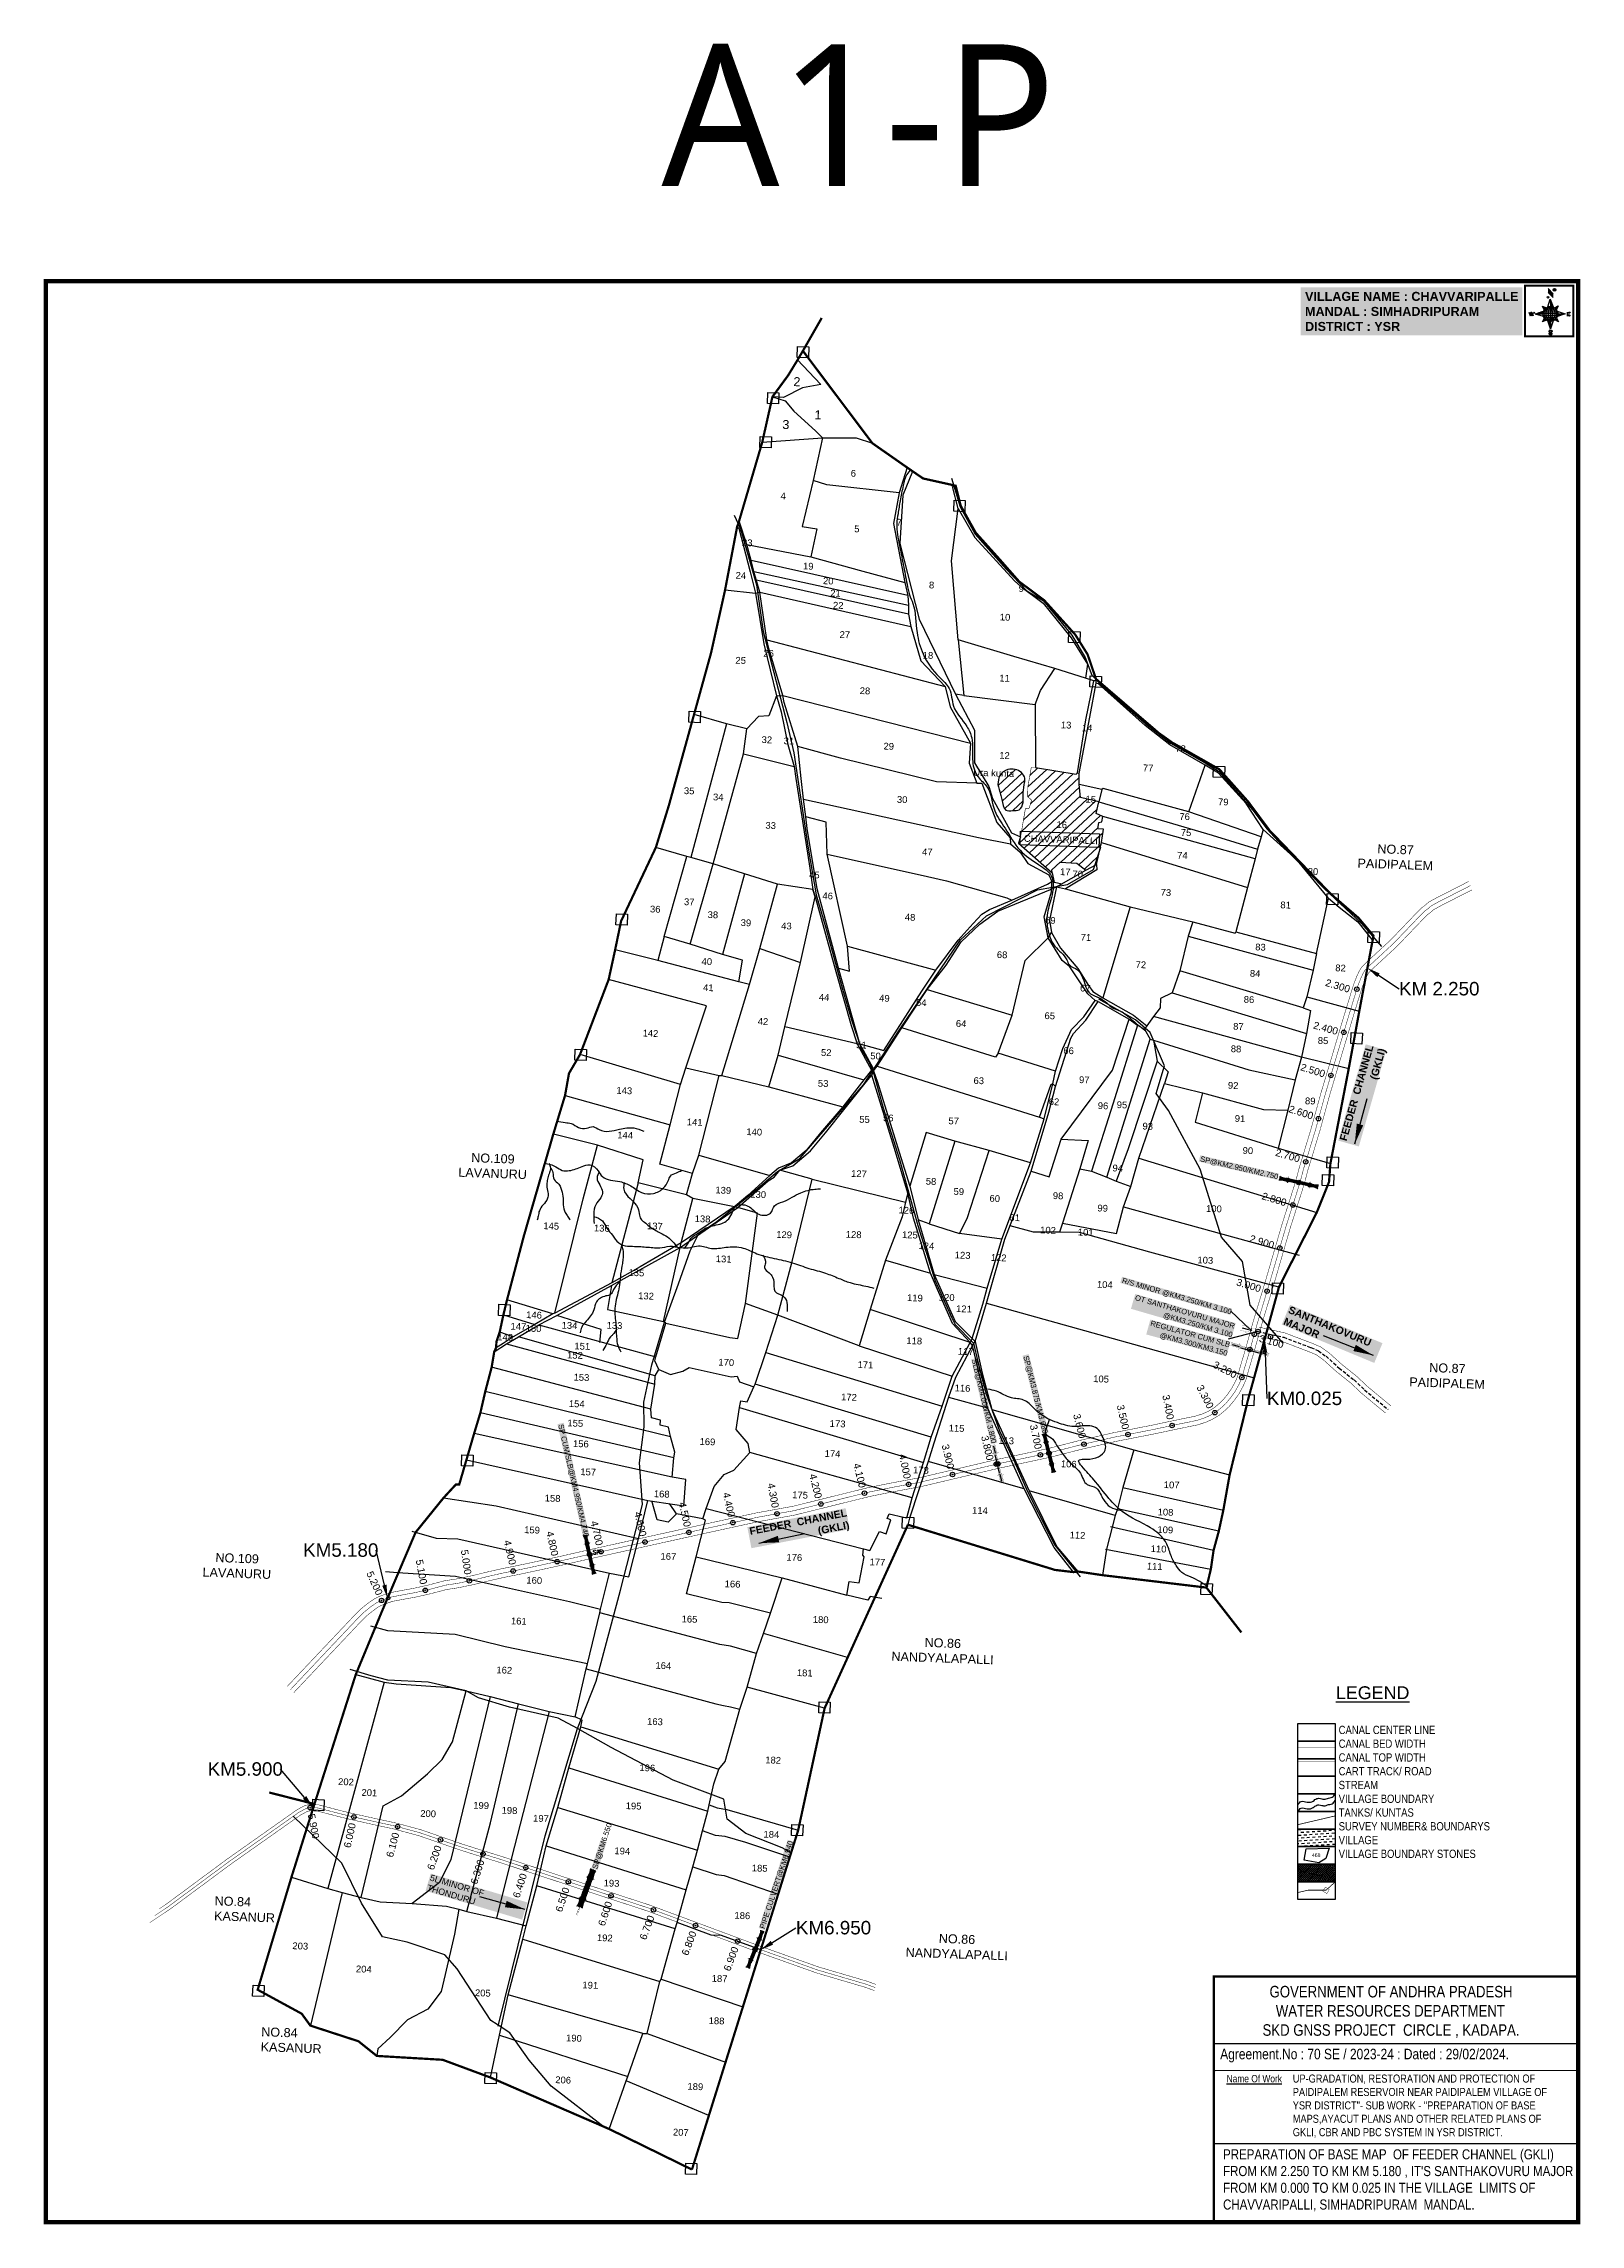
# Model space of a CAD drawing. Header units: inches. Extents: x 192365 to 215363, y 1622330 to 1627331.
# Drawn here: x 192365 to 195791, y 1622471 to 1627331 of the extents above; entities outside this region: 1.
import ezdxf
from ezdxf import colors
from ezdxf.entities.mleader import LeaderData, LeaderLine
from ezdxf.enums import TextEntityAlignment as Align
from ezdxf.math import Vec2, Vec3

# ---------------------------------------------------------------- set-up
doc = ezdxf.new("R2010")
doc.units = ezdxf.units.IN
doc.header["$LTSCALE"] = 15
doc.header["$MEASUREMENT"] = 0
doc.header["$PDMODE"] = 32
doc.header["$PDSIZE"] = 10
doc.linetypes.add('ACAD_ISO02W100', pattern=[15, 12, -3])
doc.linetypes.add('HIDDEN2', pattern=[0.1875, 0.125, -0.0625])
for name, color, linetype in [('AQUADUCT', 1, 'Continuous'), ('bord', 1, 'Continuous'), ('CADAS', 1, 'Continuous'), ('CANAL1', 7, 'Continuous'), ('CHAINAGE', 7, 'Continuous'), ('CHANAGE', 1, 'Continuous'), ('CS', 134, 'Continuous'), ('FRAME 025', 7, 'Continuous'), ('PAPER SIZE', 5, 'Continuous'), ('PLOT', 7, 'Continuous'), ('PLOT NO', 7, 'Continuous'), ('POINT', 2, 'Continuous'), ('RE REMARKS', 7, 'Continuous'), ('ROAD', 1, 'Continuous'), ('STREAM', 4, 'Continuous'), ('STRUCTURE', 5, 'Continuous'), ('TABLE', 7, 'Continuous'), ('tank', 4, 'Continuous'), ('TEXT', 1, 'Continuous'), ('text2', 7, 'Continuous'), ('TITLEBLOCK', 7, 'Continuous'), ('VILLAGE', 7, 'Continuous'), ('VILLAGE BOUNADRY', 5, 'Continuous'), ('VILLAGE BOUNADRY STONES', 1, 'Continuous'), ('VILLAGE BOUNDRY', 5, 'Continuous'), ('VILLAGE STONES', 240, 'Continuous')]:
    doc.layers.add(name, color=color, linetype=linetype)
doc.styles.add('A', font='arial.ttf')
doc.styles.add('ARIALN', font='ARIALN.TTF')
doc.styles.add('section', font='romant.shx', dxfattribs={"height": 2})
doc.styles.get("Standard").update_dxf_attribs({"font": 'arial.ttf'})
doc.styles.add('TMS', font='trebuc.ttf')
doc.dimstyles.get("Standard").update_dxf_attribs({"dimtxt": 0.18, "dimasz": 0.18, "dimexe": 0.18, "dimexo": 0.0625, "dimgap": 0.09, "dimtad": 0, "dimtih": 1, "dimtoh": 1, "dimdec": 4, "dimzin": 0, "dimdsep": 46, "dimtxsty": 'Standard', "dimcen": 0.09, "dimadec": 0, "dimazin": 0, "dimtfac": 1, "dimtdec": 4, "dimtofl": 0, "dimtmove": 0, "dimatfit": 3, "dimfxl": 1, "dimtolj": 1, "dimtzin": 0, "dimarcsym": 0})
pattern_1 = [(267.297113149, (-8720374.938, 50637915.138), (10.5367255337, -0.497431438), [])]
pattern_2 = [(357.297113149, (-8720374.938, 50637915.138), (0.497431438, 10.5367255337), [])]
pattern_3 = [(42.9922, (192485.145, 1624041.802), (-10.70747, 11.4855), [])]

msp = doc.modelspace()

# ---------------------------------------------------------------- texts
at = {"layer": 'CADAS', "color": 2, "style": 'TMS'}
msp.add_text('A1-P', height=315.69, dxfattribs=at).set_placement((193742.4, 1627014.3))
at = {"layer": 'CHANAGE'}
for s, rotation, p in [('2.300', 343.3557, (195276.7, 1625223.4)), ('2.400', 344.6175, (195250, 1625129.6)), ('2.500', 342.644, (195221.2, 1625034.6)), ('2.600', 342.3211, (195194.7, 1624940.9)), ('2.700', 343.7563, (195165.1, 1624845.2)), ('2.800', 343.1873, (195135.1, 1624747.7)), ('2.900', 343.1873, (195107.6, 1624652.9)), ('3.000', 343.1873, (195078.2, 1624555.8)), ('3.200', 332.0721, (195023.2, 1624362.9)), ('3.400', 281.0967, (194877.3, 1624265)), ('3.300', 297.3254, (194967.2, 1624290.8)), ('3.600', 284.3408, (194681.3, 1624223.3)), ('3.500', 282.8732, (194777.4, 1624243.2)), ('3.900', 283.2827, (194387.4, 1624155)), ('3.800', 283.2827, (194475.3, 1624174.3, 13)), ('3.700', 282.0265, (194582.8, 1624199.1)), ('4.100', 283.9262, (194190.9, 1624113)), ('4.000', 281.3361, (194290.7, 1624133)), (' 4.300', 280.2594, (193996.4, 1624068.1)), (' 4.200', 283.9262, (194092.8, 1624089.3)), ('4.500', 282.4795, (193800.5, 1624025.9)), ('4.400', 282.3214, (193898.6, 1624047.7)), ('4.800', 282.2392, (193505, 1623961.1)), ('4.700', 282.8594, (193604.3, 1623984.3)), ('4.600', 282.4795, (193701.4, 1624004.6)), ('5.000', 278.3834, (193311, 1623919.3)), ('4.900', 282.7281, (193410.6, 1623941.3)), ('5.200', 294.6355, (193114.4, 1623874.6)), ('5.100', 280.2845, (193212.2, 1623897.8)), ('6.000', 77.4706, (193053.3, 1623365.4)), ('6.100', 74.8662, (193150.3, 1623343.9)), ('6.300', 72.6049, (193340.2, 1623283.4)), ('6.400', 71.7343, (193435.2, 1623252.7)), ('6.500', 71.7343, (193530.2, 1623221.4)), ('6.600', 71.8773, (193625.2, 1623190.2)), ('6.700', 69.5815, (193719.6, 1623158.9)), ('6.800', 69.5815, (193813.3, 1623124)), ('6.900', 69.5815, (193907, 1623089.1))]:
    msp.add_text(s, height=16, rotation=rotation, dxfattribs=at).set_placement(p, align=Align.MIDDLE_RIGHT)
at = {"layer": 'CHANAGE', "color": 3}
msp.add_text('3.100', height=16, rotation=344.4492, dxfattribs=at).set_placement((195129.1, 1624431.4), align=Align.MIDDLE_RIGHT)
at = {"layer": 'CHANAGE'}
msp.add_text('5.900', height=16, rotation=280.8049, dxfattribs=at).set_placement((192961.5, 1623386), align=Align.MIDDLE_LEFT)
at = {"layer": 'CHANAGE', "color": 1}
msp.add_text('6.200', height=16, rotation=70.8913, dxfattribs=at).set_placement((193244.9, 1623314.8), align=Align.MIDDLE_RIGHT)
at = {"layer": 'PLOT NO'}
for s, height, rotation, p in [('2', 20.1, 357.9922, (194044.1, 1626577.9)), ('1', 20.1, 357.9922, (194091.2, 1626504.1)), ('3', 20.1, 357.9922, (194019.5, 1626482.4)), ('6', 15.1, 357.9922, (194170, 1626373.7)), ('4', 15.1, 357.9922, (194013.6, 1626323.3)), ('5', 15.1, 357.9922, (194177.8, 1626249.8)), ('7', 15.1, 357.9922, (194272.2, 1626264.7)), ('23', 15.07, 357.9922, (193933.4, 1626218.9)), ('24', 15.07, 357.9922, (193919.2, 1626146)), ('19', 15.07, 357.9922, (194069.5, 1626166.8)), ('20', 15.07, 357.9922, (194114, 1626133.9)), ('21', 15.07, 357.9922, (194130.1, 1626106.5)), ('8', 15.1, 357.9922, (194344.4, 1626124.7)), ('9', 15.1, 357.9922, (194544.3, 1626116.8)), ('22', 15.07, 357.9922, (194136.3, 1626079.4)), ('10', 15.07, 357.9922, (194508.2, 1626053)), ('27', 15.07, 357.9922, (194151, 1626014)), ('25', 15.07, 357.9922, (193918.8, 1625956.8)), ('26', 15.07, 357.9922, (193981.2, 1625972.5)), ('18', 15.07, 357.9922, (194336.4, 1625968)), ('11', 15.07, 357.9922, (194507, 1625917)), ('28', 15.07, 357.9922, (194195.9, 1625888.9)), ('13', 15.07, 357.9922, (194644.3, 1625812.7)), ('14', 15.07, 357.9922, (194691.1, 1625806)), ('32', 15.07, 357.9922, (193977.1, 1625779.8)), ('31', 15.07, 357.9922, (194026.3, 1625777.2)), ('29', 15.07, 357.9922, (194248.9, 1625765.4)), ('78', 15.07, 357.9922, (194899.4, 1625760.1)), ('12', 15.07, 357.9922, (194506.9, 1625744.8)), ('77', 15.07, 357.9922, (194827.2, 1625717)), ('35', 15.07, 357.9922, (193803.9, 1625666)), ('Ura kunta', 15.07, 357.9922, (194483, 1625705.7)), ('34', 15.07, 357.9922, (193868.8, 1625652.1)), ('30', 15.07, 357.9922, (194278.8, 1625646.6)), ('15', 15.07, 357.9922, (194699.2, 1625647.2)), ('79', 15.07, 357.9922, (194994.7, 1625641.3)), ('33', 15.07, 357.9922, (193985.7, 1625588.9)), ('16', 15.07, 357.9922, (194634.6, 1625590.4)), ('76', 15.07, 357.9922, (194908.5, 1625608.6)), ('75', 15.07, 357.9922, (194911.7, 1625573)), ('47', 15.07, 357.9922, (194334.8, 1625529.8)), ('CHAVVARIPALLI', 15.074, 357.9922, (194632.6, 1625557.4)), ('74', 15.07, 357.9922, (194903.6, 1625522.2)), ('45', 15.07, 357.9922, (194083.1, 1625478.6)), ('17', 15.07, 357.9922, (194642.5, 1625485.4)), ('70', 15.07, 357.9922, (194670.1, 1625480.6)), ('80', 15.07, 357.9922, (195194.6, 1625486.3)), ('37', 15.07, 357.9922, (193804.1, 1625418.5)), ('46', 15.07, 357.9922, (194112.8, 1625431.9)), ('73', 15.07, 357.9922, (194866.7, 1625439.4)), ('36', 15.07, 357.9922, (193728.3, 1625402.4)), ('38', 15.07, 357.9922, (193856.8, 1625389.8)), ('39', 15.07, 357.9922, (193930.5, 1625372)), ('48', 15.07, 357.9922, (194296.5, 1625384.3)), ('69', 15.07, 357.9922, (194609.1, 1625377.5)), ('81', 15.07, 357.9922, (195133.7, 1625411.5)), ('43', 15.07, 357.9922, (194020.8, 1625364.9)), ('71', 15.07, 357.9922, (194688.4, 1625339.4)), ('40', 15.07, 357.9922, (193843.3, 1625285.6)), ('68', 15.07, 357.9922, (194501.6, 1625300.7)), ('72', 15.07, 357.9922, (194810.9, 1625278.5)), ('83', 15.07, 357.9922, (195077.6, 1625317.7)), ('82', 15.07, 357.9922, (195256, 1625271.2)), ('41', 15.07, 357.9922, (193846.6, 1625227.3)), ('67', 15.07, 357.9922, (194687.1, 1625226.2)), ('84', 15.07, 357.9922, (195065.7, 1625259)), ('44', 15.07, 357.9922, (194104.9, 1625205.8)), ('49', 15.07, 357.9922, (194239.2, 1625203.8)), ('54', 15.07, 357.9922, (194321.4, 1625194.1)), ('86', 15.07, 357.9922, (195052, 1625200.9)), ('142', 15.07, 357.9922, (193717.6, 1625125.6)), ('42', 15.07, 357.9922, (193968.5, 1625152)), ('64', 15.07, 357.9922, (194410.2, 1625147.3)), ('65', 15.07, 357.9922, (194607.9, 1625164.6)), ('87', 15.07, 357.9922, (195028.4, 1625140.9)), ('52', 15.07, 357.9922, (194109.5, 1625082.6)), ('51', 15.07, 357.9922, (194188, 1625099.5)), ('66', 15.07, 357.9922, (194649.9, 1625087)), ('88', 15.07, 357.9922, (195023.1, 1625090.9)), ('85', 15.07, 357.9922, (195217.1, 1625109.3)), ('50', 15.07, 357.9922, (194219.4, 1625075.1)), ('143', 15.07, 357.9922, (193659.3, 1624997.9)), ('53', 15.07, 357.9922, (194102.6, 1625013.9)), ('63', 15.07, 357.9922, (194449.6, 1625020.1)), ('97', 15.07, 357.9922, (194684.8, 1625021.9)), ('92', 15.07, 357.9922, (195016.7, 1625009.4)), ('55', 15.07, 357.9922, (194194.9, 1624933.6)), ('56', 15.07, 357.9922, (194247.9, 1624937.1)), ('57', 15.07, 357.9922, (194393.6, 1624930.2)), ('62', 15.07, 357.9922, (194617.3, 1624973.1)), ('96', 15.07, 357.9922, (194726.6, 1624964.1)), ('95', 15.07, 357.9922, (194768.8, 1624966.2)), ('91', 15.07, 357.9922, (195032, 1624935.5)), ('89', 15.07, 357.9922, (195188.5, 1624974.8)), ('144', 15.07, 357.9922, (193661.2, 1624898.5)), ('141', 15.07, 357.9922, (193816.3, 1624927.5)), ('140', 15.07, 357.9922, (193949, 1624905.8)), ('93', 15.07, 357.9922, (194826.3, 1624918.5)), ('90', 15.07, 357.9922, (195049.5, 1624864.2)), ('127', 15.07, 357.9922, (194182.6, 1624812.7)), ('58', 15.07, 357.9922, (194343.2, 1624795.6)), ('94', 15.07, 357.9922, (194759.4, 1624825.1)), ('139', 15.07, 357.9922, (193880, 1624775.8)), ('130', 15.07, 357.9922, (193957.8, 1624766.6)), ('59', 15.07, 357.9922, (194405.1, 1624772.9)), ('60', 15.07, 357.9922, (194485.2, 1624757.5)), ('98', 15.07, 357.9922, (194626.4, 1624763.5)), ('99', 15.07, 357.9922, (194725.8, 1624735.9)), ('145', 15.07, 357.9922, (193496.4, 1624696.2)), ('136', 15.07, 357.9922, (193609.2, 1624691.3)), ('137', 15.07, 357.9922, (193727.6, 1624696.1)), ('138', 15.07, 357.9922, (193833.8, 1624712.1)), ('126', 15.07, 357.9922, (194288.2, 1624731.2)), ('61', 15.07, 357.9922, (194529.4, 1624714.8)), ('102', 15.07, 357.9922, (194604, 1624686.8)), ('100', 15.07, 357.9922, (194973.8, 1624734.8)), ('129', 15.07, 357.9922, (194015.6, 1624676.9)), ('128', 15.07, 357.9922, (194170.7, 1624677.1)), ('125', 15.07, 357.9922, (194296.1, 1624676.3)), ('124', 15.07, 357.9922, (194332.8, 1624651.7)), ('101', 15.07, 357.9922, (194688, 1624682.1)), ('135', 15.07, 357.9922, (193686.3, 1624592)), ('131', 15.07, 357.9922, (193880.9, 1624622.7)), ('123', 15.07, 357.9922, (194413.6, 1624631)), ('122', 15.07, 357.9922, (194494.1, 1624625.5)), ('103', 15.07, 357.9922, (194954.6, 1624620)), ('104', 15.07, 357.9922, (194730.5, 1624565.6)), ('146', 15.07, 357.9922, (193458.1, 1624497.9)), ('132', 15.07, 357.9922, (193707.8, 1624540.2)), ('119', 15.07, 357.9922, (194307.3, 1624535.9)), ('120', 15.07, 357.9922, (194378.1, 1624537)), ('121', 15.07, 357.9922, (194416.6, 1624511.5)), ('148', 15.07, 357.9922, (193393.7, 1624448.3)), ('147', 15.07, 357.9922, (193423.2, 1624472.3)), ('150', 15.07, 357.9922, (193457.1, 1624467.9)), ('134', 15.07, 357.9922, (193537.1, 1624474.6)), ('133', 15.07, 357.9922, (193637.4, 1624474.6)), ('152', 15.07, 357.9922, (193549.2, 1624408.1)), ('151', 15.07, 357.9922, (193565.6, 1624428.2)), ('118', 15.07, 357.9922, (194305.7, 1624440.2)), ('117', 15.07, 357.9922, (194420.5, 1624416.5)), ('153', 15.07, 357.9922, (193563.8, 1624358.8)), ('170', 15.07, 357.9922, (193886.7, 1624392.2)), ('171', 15.07, 357.9922, (194196.9, 1624386.8)), ('105', 15.07, 357.9922, (194722.2, 1624355.3)), ('154', 15.07, 357.9922, (193553.3, 1624299.8)), ('172', 15.07, 357.9922, (194160.3, 1624314.7)), ('116', 15.07, 357.9922, (194413.3, 1624334.8)), ('155', 15.07, 357.9922, (193550.1, 1624256.6)), ('173', 15.07, 357.9922, (194134.9, 1624255.5)), ('156', 15.07, 357.9922, (193562.5, 1624210.8)), ('169', 15.07, 357.9922, (193844.7, 1624215.4)), ('115', 15.07, 357.9922, (194400, 1624245.4)), ('113', 15.07, 357.9922, (194510.6, 1624217.8)), ('174', 15.07, 357.9922, (194123.6, 1624188.7)), ('178', 15.07, 357.9922, (194320.7, 1624152.1)), ('106', 15.07, 357.9922, (194650.2, 1624165.7)), ('157', 15.07, 357.9922, (193578.8, 1624148)), ('107', 15.07, 357.9922, (194879.6, 1624119.1)), ('158', 15.07, 357.9922, (193499.5, 1624089.3)), ('168', 15.07, 357.9922, (193742.8, 1624098.9)), ('175', 15.07, 357.9922, (194051.2, 1624096.6)), ('114', 15.07, 357.9922, (194452.2, 1624062.2)), ('108', 15.07, 357.9922, (194865.9, 1624058.4)), ('159', 15.07, 357.9922, (193453.7, 1624018.7)), ('112', 15.07, 357.9922, (194669.7, 1624007.1)), ('109', 15.07, 357.9922, (194865.4, 1624019.1)), ('167', 15.07, 357.9922, (193757.6, 1623959.7)), ('110', 15.07, 357.9922, (194850.5, 1623976.6)), ('176', 15.07, 357.9922, (194038.4, 1623957.5)), ('177', 15.07, 357.9922, (194223.6, 1623947.1)), ('111', 15.07, 357.9922, (194841.9, 1623937.6)), ('160', 15.07, 357.9922, (193458.6, 1623906.4)), ('166', 15.07, 357.9922, (193900.7, 1623898.2)), ('161', 15.07, 357.9922, (193424.2, 1623815.6)), ('165', 15.07, 357.9922, (193804.7, 1623820)), ('180', 15.07, 357.9922, (194097.2, 1623818.9)), ('164', 15.07, 357.9922, (193746.4, 1623716.4)), ('162', 15.07, 357.9922, (193391.8, 1623706.4)), ('181', 15.07, 357.9922, (194061.6, 1623700.1)), ('163', 15.07, 357.9922, (193727.7, 1623591.6)), ('196', 15.07, 357.9922, (193710.7, 1623488.5)), ('182', 15.07, 357.9922, (193991.2, 1623505.8)), ('202', 15.07, 357.9922, (193038.9, 1623457.4)), ('201', 15.07, 357.9922, (193091, 1623433.2)), ('200', 15.07, 357.9922, (193222, 1623386.5)), ('199', 15.07, 357.9922, (193340.2, 1623404.7)), ('198', 15.07, 357.9922, (193403.4, 1623393.6)), ('197', 15.07, 357.9922, (193473.6, 1623375.9)), ('195', 15.07, 357.9922, (193680, 1623403.6)), ('184', 15.07, 357.9922, (193987.2, 1623340.2)), ('194', 15.07, 357.9922, (193654.9, 1623303.2)), ('468', 8.19, 358.6877, (195201.8, 1623294)), ('193', 15.07, 357.9922, (193630.9, 1623231.5)), ('185', 15.07, 357.9922, (193961.2, 1623264.9)), ('186', 15.07, 357.9922, (193922.5, 1623159.3)), ('203', 15.07, 357.9922, (192937, 1623091.5)), ('192', 15.07, 357.9922, (193615.9, 1623109.6)), ('204', 15.07, 357.9922, (193078.6, 1623040)), ('205', 15.07, 357.9922, (193344, 1622986.8)), ('191', 15.07, 357.9922, (193583.5, 1623004.1)), ('187', 15.07, 357.9922, (193871.8, 1623018.8)), ('188', 15.07, 357.9922, (193865, 1622924.8)), ('190', 15.07, 357.9922, (193547.1, 1622886.2)), ('206', 15.07, 357.9922, (193523, 1622792.9)), ('189', 15.07, 357.9922, (193817.7, 1622778.2)), ('207', 15.07, 357.9922, (193785.3, 1622676.2))]:
    msp.add_text(s, height=height, rotation=rotation, dxfattribs=at).set_placement(p, align=Align.MIDDLE_CENTER)
at = {"layer": 'POINT', "style": 'section'}
msp.add_text(' SP', height=10, dxfattribs=at).set_placement((193582, 1623964, 14))
at = {"layer": 'STRUCTURE', "color": 5, "attachment_point": 1, "bg_fill": 1, "box_fill_scale": 1.1, "bg_fill_color": 7, "bg_fill_true_color": 16777215, "bg_fill_transparency": 0}
for s, insert, char_height, width, rotation in [('\\pi1.44345;{\\fArial|b1|i0|c0|p34;\\C1;FEEDER  CHANNEL \\P\\pi151.28291;(GKLI)}', (195253.1, 1624887.6), 16.64, 219.875, 74.114), ('\\pi0.87307;SP@KM2.950/KM2.750', (194944.2, 1624852.4, 8), 12, 177.55, 346.8529), ('\\pi1.43787;R/S MINOR @KM3.250/KM 3.100', (194769.9, 1624581.6), 12, 252.979, 343.7982), ('\\pi0.93037;OT SANTHAKOVURU MAJOR \\P\\pi72.07907;@KM3.250/KM 3.100', (194799.2, 1624543.2), 12, 230.895, 343.7982), ('{\\fArial|b1|i0|c0|p34;\\C1;SANTHAKOVURU MAJOR  }', (195144.3, 1624518.4), 16.64, 219.875, 337.4719), ('\\pi1.43787;REGULATOR CUM SLB \\P\\pi28.57293;@KM3.300/KM3.150', (194832.9, 1624486.2), 12, 182.731, 344.6528), ('\\pi0.87307;SP@KM3.875/KM3.680', (194560.2, 1624409.1, 12), 12, 177.55, 284.2437), ('SLB@KM4.000/KM 3.800', (194445.6, 1624400.7, 13), 12, 191.531, 283.1786), ('\\pi0.87307;SP CUM SLB@KM4.950/KM4.740', (193523.4, 1624256.2, 14), 12, 256.728, 282.8372), ('\\pi1.44345;{\\fArial|b1|i0|c0|p34;\\C1;FEEDER  CHANNEL \\P\\pi151.28291;(GKLI)}', (193935.6, 1624023.6), 16.64, 219.875, 10.9378), ('SP@KM6.550', (193587.4, 1623265.6), 12, 63.559, 71.8773), ('PIPE CULVERT@KM6.940', (193960.5, 1623132.5), 12, 204.537, 71.7731), ('{\\C1;5L MINOR OF \\PTHONDURU}', (193228.7, 1623251.2, -19), 14, 221.827, 343.3834)]:
    msp.add_mtext(s, dxfattribs=dict(at, insert=insert, char_height=char_height, width=width, rotation=rotation))
at = {"layer": 'TABLE', "extrusion": (0.000201441, 0.004807, 0.999988), "style": 'A'}
msp.add_text('%%ULEGEND', height=28.56, rotation=359.9999, dxfattribs=at).set_placement((195327.6, 1623637.1, 7844), align=Align.MIDDLE)
at = {"layer": 'TEXT', "width": 213.742, "attachment_point": 1, "rotation": 357.9922}
for s, insert, char_height in [('\\pi68.0025;NO.87\\P\\pi24.75373;PAIDIPALEM', (195270.7, 1625549.4), 20.099), ('\\pi60.17399;NO.109\\P\\pi32.57539;LAVANURU', (193258.3, 1624860.8), 20.099), ('\\pi68.0025;NO.87\\P\\pi24.75373;PAIDIPALEM', (195386.2, 1624393.3), 20.099), ('\\pi60.17399;NO.109\\P\\pi32.57539;LAVANURU', (192688.1, 1623969.6), 20.099), ('\\pi68.00936;NO.86\\P\\pi-4.72316;NANDYALAPALLI', (194261.2, 1623780.7), 20.099), ('NO.84\\PKASANUR', (192746.4, 1623202.4), 20.1), ('\\pi68.00936;NO.86\\P\\pi-4.72316;NANDYALAPALLI', (194292.9, 1623121), 20.099), ('NO.84\\PKASANUR', (192850.3, 1622910.6), 20.1)]:
    msp.add_mtext(s, dxfattribs=dict(at, insert=insert, char_height=char_height))
at = {"layer": 'text2', "insert": (195176.9, 1626778.1), "char_height": 20.099, "width": 474.587, "attachment_point": 1, "bg_fill": 1, "box_fill_scale": 1.5, "bg_fill_color": 9, "bg_fill_transparency": 0}
msp.add_mtext('{\\fArial|b1|i0|c0|p34;\\C1;VILLAGE NAME :\\C5; CHAVVARIPALLE\\P\\C1;MANDAL : \\C5;SIMHADRIPURAM\\P\\C1;DISTRICT : \\C5;YSR}', dxfattribs=at)
at = {"layer": 'TITLEBLOCK', "extrusion": (0.000201441, 0.004807, 0.999988), "style": 'ARIALN'}
msp.add_text('%%UName Of Work', height=16.288, rotation=359.9999, dxfattribs=at).set_placement((195002.1, 1622768.8, 7840.8))
at = {"layer": 'TITLEBLOCK', "extrusion": (0.000201441, 0.004807, 0.999988), "attachment_point": 1, "text_direction": (1, -1e-06, -0.000201), "style": 'ARIALN'}
for s, insert, char_height, width in [('CANAL CENTER LINE \\PCANAL BED WIDTH {\\H1.52882x; }\\PCANAL TOP WIDTH {\\H1.35255x; }\\PCART TRACK/ ROAD{\\H1.4113x; }\\PSTREAM {\\H1.39172x; }\\PVILLAGE BOUNDARY{\\H1.39825x; }\\PTANKS/ KUNTAS{\\H1.39607x; }\\PSURVEY NUMBER& BOUNDARYS{\\H1.3968x; }\\PVILLAGE{\\H1.39655x; }\\PVILLAGE BOUNDARY STONES{\\H1.39664x; }', (195251.9, 1623582.3), 18.405, 385.876), ('\\pi29.43702;GOVERNMENT OF ANDHRA PRADESH  \\P\\pi43.3869;WATER RESOURCES DEPARTMENT      \\P\\pi13.75543;SKD GNSS PROJECT  CIRCLE , KADAPA.', (195068.4, 1623002.6, -3.7), 25.643, 596.579), ('Agreement.No : 70 SE / 2023-24 : Dated : 29/02/2024.', (194987.8, 1622862.4, -1.1), 23.292, 751.842), ('UP-GRADATION, RESTORATION AND PROTECTION OF PAIDIPALEM RESERVOIR NEAR PAIDIPALEM VILLAGE OF YSR DISTRICT"- SUB WORK - "PREPARATION OF BASE MAPS,AYACUT PLANS AND OTHER RELATED PLANS OF GKLI, CBR AND PBC SYSTEM IN YSR DISTRICT.', (195149.6, 1622805, -0.6), 17.9171, 578.34), ("PREPARATION OF BASE MAP  OF {\\C1;FEEDER CHANNEL} (GKLI) FROM KM 2.250 TO KM KM 5.180 ,{\\C1; IT'S SANTHAKOVURU MAJOR } FROM KM 0.000 TO KM 0.025 IN THE VILLAGE  LIMITS OF {\\C1;CHAVVARIPALLI, SIMHADRIPURAM } MANDAL.", (194994.2, 1622638.4, -2.9), 22.3675, 790.027)]:
    msp.add_mtext(s, dxfattribs=dict(at, insert=insert, char_height=char_height, width=width))

# ---------------------------------------------------------------- blocks, each defined once
blk = doc.blocks.new('*X14')
at = {"color": 0, "linetype": 'Continuous'}
for p, q in [((6321.6, 240.5), (6322.3, 241.2)), ((6321.6, 240.3), (6322.3, 241)), ((6321.6, 240.1), (6322.3, 240.8)), ((6321.6, 239.9), (6322.4, 240.7)), ((6321.6, 239.8), (6322.4, 240.6)), ((6321.6, 239.6), (6322.5, 240.5)), ((6321.6, 239.4), (6322.5, 240.3)), ((6321.6, 239.2), (6322.6, 240.2)), ((6321.7, 239.1), (6322.6, 240.1)), ((6321.8, 240.8), (6322.4, 241.4)), ((6321.8, 239), (6322.7, 240)), ((6321.8, 239), (6322.8, 239.9)), ((6321.9, 238.9), (6322.9, 239.8)), ((6322, 238.8), (6323, 239.7)), ((6322.1, 241.3), (6322.4, 241.6)), ((6322.1, 238.7), (6323.1, 239.6)), ((6322.2, 238.6), (6323.1, 239.6)), ((6322.3, 238.5), (6323.2, 239.5)), ((6322.4, 238.5), (6323.3, 239.4)), ((6322.5, 238.4), (6323.4, 239.3)), ((6322.7, 238.4), (6323.6, 239.3)), ((6322.8, 238.3), (6323.7, 239.2)), ((6322.9, 238.3), (6323.8, 239.1)), ((6323.1, 238.2), (6323.9, 239.1)), ((6323.2, 238.2), (6324, 239)), ((6323.3, 238.2), (6324.2, 239)), ((6323.5, 238.1), (6324.3, 238.9)), ((6323.7, 238.1), (6324.4, 238.9)), ((6323.8, 238.1), (6324.6, 238.8)), ((6324.1, 238.2), (6324.7, 238.8)), ((6324.3, 238.3), (6324.9, 238.8)), ((6324.6, 238.3), (6325.1, 238.8)), ((6324.8, 238.4), (6325.2, 238.8)), ((6325.1, 238.5), (6325.4, 238.8)), ((6325.4, 238.6), (6325.6, 238.8))]:
    blk.add_line(p, q, dxfattribs=at)
blk = doc.blocks.new('*X13')
at = {"color": 0, "linetype": 'Continuous'}
for p, q in [((6324.4, 240.3), (6324.5, 240.4)), ((6324.6, 240.3), (6324.8, 240.5)), ((6324.7, 240.2), (6325, 240.5)), ((6324.8, 240.2), (6325.2, 240.6)), ((6325, 240.1), (6325.5, 240.6)), ((6325.1, 240.1), (6325.6, 240.6)), ((6325.2, 240), (6325.8, 240.6)), ((6325.3, 240), (6326, 240.6)), ((6325.4, 239.9), (6326.1, 240.6)), ((6325.5, 239.8), (6326.2, 240.5)), ((6325.6, 239.8), (6326.3, 240.5)), ((6325.7, 239.7), (6326.5, 240.4)), ((6325.9, 239.6), (6326.6, 240.3)), ((6326, 239.5), (6326.7, 240.3)), ((6326, 239.4), (6326.8, 240.2)), ((6326.1, 239.3), (6327, 240.2)), ((6326.2, 239.3), (6327.1, 240.1)), ((6326.3, 239.2), (6327.1, 240)), ((6326.4, 239.1), (6327.2, 239.9)), ((6326.5, 239), (6327.3, 239.8)), ((6326.5, 238.9), (6327.4, 239.7)), ((6326.6, 238.8), (6327.5, 239.6)), ((6326.7, 238.7), (6327.5, 239.5)), ((6326.8, 238.6), (6327.6, 239.4)), ((6326.8, 238.5), (6327.7, 239.3)), ((6326.8, 236.5), (6327.4, 237)), ((6326.9, 238.3), (6327.8, 239.2)), ((6326.9, 238.2), (6327.9, 239.1)), ((6326.9, 236.8), (6327.6, 237.4)), ((6327, 238.1), (6327.8, 239)), ((6327, 237.9), (6327.8, 238.8)), ((6327, 237.8), (6327.8, 238.6)), ((6327, 237.6), (6327.8, 238.4)), ((6327, 237.4), (6327.8, 238.2)), ((6327, 237.3), (6327.8, 238)), ((6327, 237.1), (6327.8, 237.9))]:
    blk.add_line(p, q, dxfattribs=at)
blk = doc.blocks.new('H')
at = {"layer": 'bord', "extrusion": (0.000427885, 0.004792, 0.999988)}
h = blk.add_hatch(dxfattribs=at)
h.set_pattern_fill('LINE', color=8, scale=84.387686, angle=-2.7029, style=0)
h.set_pattern_definition(pattern_2)
h.paths.add_polyline_path([(-492, 786, -0.090992), (-448, 775), (-486, 912)])
h = blk.add_hatch(dxfattribs=at)
h.set_pattern_fill('LINE', color=8, scale=84.387686, angle=-92.7029, style=0)
h.set_pattern_definition(pattern_1)
h.paths.add_polyline_path([(-625, 665, -0.090992), (-615, 710), (-751, 671)])
h = blk.add_hatch(dxfattribs=at)
h.set_pattern_fill('LINE', color=8, scale=84.387686, angle=-2.7029, style=0)
h.set_pattern_definition(pattern_2)
h.paths.add_polyline_path([(-504, 533, -0.090992), (-549, 543), (-510, 406)])
h = blk.add_hatch(dxfattribs=at)
h.set_pattern_fill('LINE', color=8, scale=84.387686, angle=-92.7029, style=0)
h.set_pattern_definition(pattern_1)
h.paths.add_polyline_path([(-246, 647), (-372, 653, -0.090992), (-382, 609)])
for p, q in [((-627, 794, -1216), (-567, 760, -1216)), ((-627, 794, -1216), (-584, 747, -1215)), ((-599, 731, -1215), (-627, 794, -1216)), ((-538, 774, -1216), (-487, 906, -1216)), ((-519, 1020, -1217), (-435, 927, -1216)), ((-516, 1087, -1217), (-432, 994, -1217)), ((-487, 906, -1216), (-493, 780, -1216)), ((-487, 906, -1216), (-448, 769, -1216)), ((-421, 753, -1216), (-359, 781, -1216)), ((-359, 781, -1216), (-405, 739, -1216)), ((-359, 781, -1216), (-392, 721, -1215)), ((-865, 701, -1215), (-847, 638, -1215)), ((-847, 700, -1215), (-829, 637, -1215)), ((-829, 699, -1215), (-811, 636, -1215)), ((-829, 699, -1215), (-811, 698, -1215)), ((-811, 698, -1215), (-794, 635, -1215)), ((-752, 665, -1215), (-615, 704, -1215)), ((-752, 665, -1215), (-625, 659, -1215)), ((-619, 614, -1215), (-752, 665, -1215)), ((-639, 526, -1214), (-606, 585, -1215)), ((-639, 526, -1214), (-593, 568, -1215)), ((-577, 553, -1215), (-639, 526, -1214)), ((-511, 400, -1214), (-549, 537, -1214)), ((-460, 533, -1215), (-511, 400, -1214)), ((-505, 527, -1214), (-511, 400, -1214)), ((-371, 513, -1214), (-431, 546, -1215)), ((-371, 513, -1214), (-414, 560, -1215)), ((-399, 576, -1215), (-371, 513, -1214)), ((-246, 641, -1215), (-383, 603, -1215)), ((-379, 693, -1215), (-246, 641, -1215)), ((-373, 647, -1215), (-246, 641, -1215)), ((-213, 669, -1215), (-217, 601, -1215)), ((-197, 600, -1215), (-194, 668, -1215))]:
    blk.add_line(p, q, dxfattribs=at)
at = {"layer": 'bord', "color": 8, "linetype": 'ByBlock', "extrusion": (0.000427885, 0.004792, 0.999988)}
for p, q in [((-411, 744, -1216), (-578, 752, -1216)), ((-493, 780, -1216), (-505, 527, -1214)), ((-373, 647, -1215), (-625, 659, -1215)), ((-378, 616, -1215), (-623, 628, -1215)), ((-375, 679, -1215), (-620, 691, -1215)), ((-392, 585, -1215), (-611, 595, -1215)), ((-386, 711, -1215), (-605, 722, -1215)), ((-420, 555, -1215), (-587, 562, -1215))]:
    blk.add_line(p, q, dxfattribs=at)
at = {"layer": 'bord', "extrusion": (0.000427885, 0.004792, 0.999988), "elevation": -1212}
for points, const_width in [([(-530, 950, 1), (-520, 939, 1)], 14.8), ([(-414, 1073, 1), (-398, 1058, 1)], 22.3), ([(-776, 697, 1), (-769, 690, 1)], 8.9), ([(-180, 618, 1), (-173, 611, 1)], 9.79), ([(-178, 667, 1), (-171, 660, 1)], 9.79), ([(-525, 322, 1), (-533, 329, 1)], 11.1), ([(-490, 362, 1), (-498, 369, 1)], 11.1)]:
    blk.add_lwpolyline(points, format="xyb", close=True, dxfattribs=dict(at, const_width=const_width))
for points, const_width in [([(-522, 960), (-516, 1093)], 1.61), ([(-434, 933), (-428, 1066)], 1.61), ([(-870, 707), (-846, 706)], 0.642), ([(-829, 643), (-855, 644)], 0.642), ([(-829, 643), (-821, 678)], 0.642), ([(-811, 642), (-784, 641)], 0.642), ([(-793, 641), (-782, 694)], 0.642), ([(-177, 605), (-226, 607)], 0.706), ([(-223, 676), (-174, 673)], 0.706), ([(-195, 645), (-185, 644)], 0.706)]:
    blk.add_lwpolyline(points, dxfattribs=dict(at, const_width=const_width))
for points in [[(-537, 317), (-531, 310), (-520, 307), (-505, 307), (-494, 310), (-486, 318), (-487, 326), (-491, 333), (-494, 336), (-503, 341), (-522, 347), (-530, 352), (-534, 355), (-537, 363), (-537, 373), (-530, 381), (-520, 384), (-504, 384), (-493, 380), (-487, 373)], [(-522, 348), (-526, 354), (-528, 361), (-528, 371), (-526, 375), (-521, 381), (-515, 384)], [(-505, 307), (-499, 312), (-497, 319), (-497, 327), (-501, 335), (-509, 343)]]:
    blk.add_lwpolyline(points, dxfattribs=at)
at = {"layer": 'bord', "extrusion": (0.000427885, 0.004792, 0.999988)}
for centre, radius in [((-498, 659, -1212), 127), ((-525, 944, -1212), 14.8), ((-406, 1065, -1212), 22.3), ((-773, 694, -1212), 8.9), ((-177, 615, -1212), 9.79), ((-174, 663, -1212), 9.79), ((-529, 325, -1212), 11.1), ((-494, 365, -1212), 11.1)]:
    blk.add_circle(centre, radius, dxfattribs=at)
at = {"layer": 'bord', "color": 8, "linetype": 'ByBlock', "extrusion": (0.000427885, 0.004792, 0.999988)}
for centre, radius, start, end in [((-482, 658, -1212), 128, 94.9254, 259.6691), ((-437, 656, -1212), 141, 113.2864, 241.308), ((-316, 651, -1212), 222, 142.5892, 212.0053), ((-560, 662, -1212), 141, 293.2864, 61.308), ((-681, 668, -1212), 222, 322.5892, 32.0053), ((-515, 660, -1212), 128, 274.9254, 79.6691)]:
    blk.add_arc(centre, radius, start, end, dxfattribs=at)
at = {"layer": 'bord', "extrusion": (0.000427885, 0.004792, 0.999988)}
for points in [[(-516, 1093, -1212), (-431, 1000, -1212), (-519, 1026, -1212), (-434, 933, -1212)], [(-864, 707, -1212), (-846, 706, -1212), (-846, 644, -1212), (-829, 643, -1212)], [(-829, 705, -1212), (-811, 704, -1212), (-811, 642, -1212), (-793, 641, -1212)], [(-193, 674, -1212), (-197, 606, -1212), (-213, 675, -1212), (-216, 607, -1212)]]:
    blk.add_solid(points, dxfattribs=at)
at = {"layer": 'bord', "extrusion": (0.000427885, 0.004792, 0.999988), "xscale": 7.977342409717546, "yscale": 7.977342409717546, "zscale": 7.977342409717546, "rotation": 138.0840426661453}
for name, p in [('*X13', (38301, -31929, -1212)), ('*X14', (38314, -31951, -1212))]:
    blk.add_blockref(name, p, dxfattribs=at)
blk = doc.blocks.new('ao')
at = {"layer": 'CHAINAGE', "color": 2, "linetype": 'Continuous', "lineweight": -2}
for points in [[(-594, 420), (-594, 210), (-297, 210), (-297, 420), (-594, 420)], [(-297, 420), (-297, 210), (0, 210), (0, 420), (-297, 420)], [(0, 420), (0, 210), (297, 210), (297, 420), (0, 420)], [(297, 420), (297, 210), (594, 210), (594, 420), (297, 420)], [(-594, 210), (-594, 0), (-297, 0), (-297, 210), (-594, 210)], [(-297, 210), (-297, 0), (0, 0), (0, 210), (-297, 210)], [(0, 210), (0, 0), (297, 0), (297, 210), (0, 210)], [(297, 210), (297, 0), (594, 0), (594, 210), (297, 210)], [(-594, 0), (-594, -210), (-297, -210), (-297, 0), (-594, 0)], [(-297, 0), (-297, -210), (0, -210), (0, 0), (-297, 0)], [(0, 0), (0, -210), (297, -210), (297, 0), (0, 0)], [(297, 0), (297, -210), (594, -210), (594, 0), (297, 0)], [(-594, -210), (-594, -420), (-297, -420), (-297, -210), (-594, -210)], [(-297, -210), (-297, -420), (0, -420), (0, -210), (-297, -210)], [(0, -210), (0, -420), (297, -420), (297, -210), (0, -210)], [(297, -210), (297, -420), (594, -420), (594, -210), (297, -210)]]:
    blk.add_lwpolyline(points, dxfattribs=at)
at = {"layer": 'text2', "color": 1}
blk.add_lwpolyline([(-594, 420), (0, 420), (0, -420), (-594, -420)], close=True, dxfattribs=at)
at = {"layer": 'text2', "color": 3}
blk.add_lwpolyline([(-594, 420), (594.0625, 420), (594.0625, -420), (-594, -420)], close=True, dxfattribs=at)
blk = doc.blocks.new('SP')
at = {"layer": 'STRUCTURE'}
h = blk.add_hatch(dxfattribs=at)
h.set_pattern_fill('DASH', color=256, scale=8, style=0)
edge = h.paths.add_edge_path()
edge.add_spline(control_points=[(769825.7, 1706742.1), (769825.3, 1706741.8), (769823.8, 1706740.8), (769820.9, 1706740.3), (769817, 1706739.7), (769811.4, 1706738.9), (769804, 1706739.7), (769798.4, 1706741), (769795.6, 1706741.6)], knot_values=[0, 0, 0, 0, 1.613557, 5.24513, 8.624976, 13.470124, 22.190216, 30.746377, 30.746377, 30.746377, 30.746377], degree=3, periodic=0)
edge.add_line((769795.6, 1706741.6), (769792.6, 1706739.6))
edge.add_line((769792.6, 1706739.6), (769732.6, 1706739.6))
edge.add_line((769732.6, 1706739.6), (769729.6, 1706741.6))
edge.add_spline(control_points=[(769729.6, 1706741.6), (769726.9, 1706740.9), (769721.3, 1706739.5), (769713.9, 1706738.5), (769708.3, 1706739.1), (769704.4, 1706739.6), (769701.5, 1706740), (769700, 1706741), (769699.5, 1706741.3)], knot_values=[0, 0, 0, 0, 8.556161, 17.276253, 22.121402, 25.501247, 29.13282, 30.746377, 30.746377, 30.746377, 30.746377], degree=3, periodic=0)
edge.add_line((769699.5, 1706741.3), (769699.5, 1706722.1))
edge.add_spline(control_points=[(769699.5, 1706722.1), (769700, 1706722.4), (769701.4, 1706723.4), (769704.3, 1706724), (769708.2, 1706724.5), (769713.8, 1706725.3), (769721.2, 1706724.5), (769726.8, 1706723.3), (769729.6, 1706722.6)], knot_values=[0, 0, 0, 0, 1.613557, 5.24513, 8.624976, 13.470124, 22.190216, 30.746377, 30.746377, 30.746377, 30.746377], degree=3, periodic=0)
edge.add_line((769729.6, 1706722.6), (769732.6, 1706724.6))
edge.add_line((769732.6, 1706724.6), (769792.6, 1706724.6))
edge.add_line((769792.6, 1706724.6), (769795.6, 1706722.6))
edge.add_spline(control_points=[(769795.6, 1706722.6), (769798.4, 1706723.3), (769803.9, 1706724.8), (769811.3, 1706725.8), (769817, 1706725.1), (769820.9, 1706724.7), (769823.8, 1706724.2), (769825.2, 1706723.3), (769825.7, 1706723)], knot_values=[0, 0, 0, 0, 8.556161, 17.276253, 22.121402, 25.501247, 29.13282, 30.746377, 30.746377, 30.746377, 30.746377], degree=3, periodic=0)
edge.add_line((769825.7, 1706723), (769825.7, 1706742.1))
h.paths.add_polyline_path([(769764.2, 1706732.1, -1), (769761.1, 1706732.1, -1)], flags=0)
h.paths.add_polyline_path([(769761.1, 1706732.1, 1), (769764.2, 1706732.1, 1)], flags=16)
at = {"layer": 'STRUCTURE', "const_width": 0.628}
for points in [[(769726.6, 1706747.6), (769726.6, 1706743.6), (769732.6, 1706739.6), (769792.6, 1706739.6), (769798.6, 1706743.6), (769798.6, 1706747.6)], [(769726.6, 1706716.6), (769726.6, 1706720.6), (769732.6, 1706724.6), (769792.6, 1706724.6), (769798.6, 1706720.6), (769798.6, 1706716.6)]]:
    blk.add_lwpolyline(points, dxfattribs=at)
at = {"layer": 'STRUCTURE', "color": 3}
blk.add_lwpolyline([(769732.6, 1706724.6), (769792.6, 1706724.6)], dxfattribs=at)
blk.add_lwpolyline([(769732.6, 1706724.6), (769792.6, 1706724.6)], dxfattribs=at)
at = {"layer": 'STRUCTURE', "color": 0}
blk.add_circle((769762.6, 1706732.1), 1.55, dxfattribs=at)
at = {"layer": 'STRUCTURE'}
for points in [[(769699.5, 1706741.3), (769700.9, 1706740.5), (769704.4, 1706739.6), (769707.8, 1706739.2), (769712.6, 1706738.8), (769721.3, 1706739.7), (769729.6, 1706741.6)], [(769699.5, 1706722.1), (769700.9, 1706723), (769704.4, 1706724), (769707.7, 1706724.5), (769712.5, 1706725), (769721.2, 1706724.4), (769729.6, 1706722.6)], [(769825.7, 1706742.1), (769824.3, 1706741.3), (769820.8, 1706740.3), (769817.5, 1706739.8), (769812.7, 1706739.2), (769804, 1706739.9), (769795.6, 1706741.6)], [(769825.7, 1706723), (769824.3, 1706723.8), (769820.8, 1706724.7), (769817.4, 1706725.1), (769812.6, 1706725.5), (769803.9, 1706724.6), (769795.6, 1706722.6)]]:
    blk.add_spline(points, degree=3, dxfattribs=at)
at = {"layer": 'STRUCTURE', "color": 0}
blk.add_text('STREAM', height=5, dxfattribs=at).set_placement((769684.3, 1706732.1), align=Align.MIDDLE_CENTER)
for points in [[(769727.4, 1706732.1), (769700.8, 1706732.1)], [(769824.4, 1706732.1), (769800.5, 1706732.1)]]:
    blk.add_leader(points, dimstyle='Standard', override={"dimasz": 10, "dimgap": 0.09, "dimtad": 0}, dxfattribs=at)
blk = doc.blocks.new('PIPE C')
at = {"layer": 'STRUCTURE'}
h = blk.add_hatch(dxfattribs=at)
h.set_pattern_fill('DASH', color=256, scale=5.6, angle=-90, style=0)
h.set_pattern_definition([(270, (-1194663.9188, 538833.8274), (0.7, -0.7), [0.7, -0.7])])
edge = h.paths.add_edge_path()
edge.add_spline(control_points=[(4.6, -44.2), (4.4, -43.9), (3.7, -42.8), (3.2, -40.8), (2.9, -38.1), (2.3, -34.2), (2.9, -29), (3.8, -25), (4.2, -23.1)], knot_values=[0, 0, 0, 0, 1.613557, 5.24513, 8.624976, 13.470124, 22.190216, 30.746377, 30.746377, 30.746377, 30.746377], degree=3, periodic=0)
edge.add_line((4.2, -23.1), (2.8, -21))
edge.add_line((2.8, -21), (2.8, 21))
edge.add_line((2.8, 21), (4.2, 23.1))
edge.add_spline(control_points=[(4.2, 23.1), (3.7, 25), (2.7, 28.9), (2, 34.1), (2.4, 38), (2.7, 40.8), (3.1, 42.8), (3.8, 43.8), (4, 44.2)], knot_values=[0, 0, 0, 0, 8.556161, 17.276253, 22.121402, 25.501247, 29.13282, 30.746377, 30.746377, 30.746377, 30.746377], degree=3, periodic=0)
edge.add_line((4, 44.2), (-4.6, 44.2))
edge.add_spline(control_points=[(-4.6, 44.2), (-4.4, 43.9), (-3.7, 42.8), (-3.2, 40.8), (-2.9, 38.1), (-2.3, 34.2), (-2.9, 29), (-3.8, 25), (-4.2, 23.1)], knot_values=[0, 0, 0, 0, 1.613557, 5.24513, 8.624976, 13.470124, 22.190216, 30.746377, 30.746377, 30.746377, 30.746377], degree=3, periodic=0)
edge.add_line((-4.2, 23.1), (-2.8, 21))
edge.add_line((-2.8, 21), (-2.8, -21))
edge.add_line((-2.8, -21), (-4.2, -23.1))
edge.add_spline(control_points=[(-4.2, -23.1), (-3.7, -25), (-2.7, -28.9), (-2, -34.1), (-2.4, -38), (-2.7, -40.8), (-3.1, -42.8), (-3.8, -43.8), (-4, -44.2)], knot_values=[0, 0, 0, 0, 8.556161, 17.276253, 22.121402, 25.501247, 29.13282, 30.746377, 30.746377, 30.746377, 30.746377], degree=3, periodic=0)
edge.add_line((-4, -44.2), (4.6, -44.2))
blk.add_circle((0, 0), 0.657)
at = {"layer": 'STRUCTURE', "const_width": 0.44}
for points in [[(-8.4, 25.2), (-5.6, 25.2), (-2.8, 21), (-2.8, -21), (-5.6, -25.2), (-8.4, -25.2)], [(8.4, 25.2), (5.6, 25.2), (2.8, 21), (2.8, -21), (5.6, -25.2), (8.4, -25.2)]]:
    blk.add_lwpolyline(points, dxfattribs=at)
at = {"layer": 'STRUCTURE', "color": 3}
for points in [[(-2.8, 21), (-2.8, -21)], [(-2.8, 21), (-2.8, -21)], [(2.8, 21), (2.8, -21)]]:
    blk.add_lwpolyline(points, dxfattribs=at)
at = {"layer": 'STRUCTURE'}
for points in [[(-4.6, 44.2), (-4, 43.2), (-3.3, 40.8), (-2.9, 38.4), (-2.5, 35.1), (-3, 29), (-4.2, 23.1)], [(4, 44.2), (3.4, 43.2), (2.8, 40.7), (2.5, 38.4), (2.2, 35), (2.8, 28.9), (4.2, 23.1)], [(-4, -44.2), (-3.4, -43.2), (-2.8, -40.7), (-2.5, -38.4), (-2.2, -35), (-2.8, -28.9), (-4.2, -23.1)], [(4.6, -44.2), (4, -43.2), (3.3, -40.8), (2.9, -38.4), (2.5, -35.1), (3, -29), (4.2, -23.1)]]:
    blk.add_spline(points, degree=3, dxfattribs=at)
at = {"layer": 'STRUCTURE', "color": 0}
for points in [[(-0.2, 44.3), (-0.2, 28.7)], [(0, -23.2), (0, -38.9)]]:
    blk.add_leader(points, dimstyle='Standard', override={"dimscale": 0.062085, "dimtxt": 50, "dimasz": 100, "dimgap": 0.09, "dimtad": 0, "dimzin": 2}, dxfattribs=at)
blk = doc.blocks.new('SLB')
at = {"layer": 'STRUCTURE'}
h = blk.add_hatch(dxfattribs=at)
h.set_pattern_fill('DOTS', color=6, scale=20, angle=320.37225, style=0)
h.set_pattern_definition([(320.372247934, (-159.4327, -72.9564), (1.2786241598, 0.5641323054), [0, -1.25])])
h.paths.add_polyline_path([(769699.5, 1706871.1), (769699.5, 1706861.1), (769729.1, 1706861.1), (769732.1, 1706863.1), (769792.1, 1706863.1), (769795.1, 1706861.1), (769824.7, 1706861.1), (769824.7, 1706871.1), (769795.1, 1706871.1), (769792.1, 1706869.1), (769732.1, 1706869.1), (769729.1, 1706871.1)])
at = {"layer": 'STRUCTURE', "color": 6, "linetype": 'ACAD_ISO02W100', "ltscale": 0.5, "const_width": 0.5}
for points in [[(769699.5, 1706871.1), (769729.1, 1706871.1)], [(769699.5, 1706861.1), (769729.1, 1706861.1)], [(769795.1, 1706871.1), (769824.7, 1706871.1)], [(769795.1, 1706861.1), (769824.7, 1706861.1)]]:
    blk.add_lwpolyline(points, dxfattribs=at)
at = {"layer": 'STRUCTURE', "color": 6, "const_width": 0.628}
for points in [[(769726.1, 1706877.1), (769726.1, 1706873.1), (769732.1, 1706869.1), (769792.1, 1706869.1), (769798.1, 1706873.1), (769798.1, 1706877.1)], [(769726.1, 1706855.1), (769726.1, 1706859.1), (769732.1, 1706863.1), (769792.1, 1706863.1), (769798.1, 1706859.1), (769798.1, 1706855.1)]]:
    blk.add_lwpolyline(points, dxfattribs=at)
at = {"layer": 'STRUCTURE', "color": 6}
blk.add_lwpolyline([(769732.1, 1706863.1), (769792.1, 1706863.1)], dxfattribs=at)
blk.add_lwpolyline([(769732.1, 1706863.1), (769792.1, 1706863.1)], dxfattribs=at)
at = {"layer": 'STRUCTURE', "color": 0}
blk.add_circle((769762.1, 1706866.1), 1.24, dxfattribs=at)
for points in [[(769703.8, 1706866), (769726.7, 1706866)], [(769818.6, 1706865.8), (769795.7, 1706865.8)]]:
    blk.add_leader(points, dimstyle='Standard', override={"dimasz": 10, "dimgap": 0.09, "dimtad": 0}, dxfattribs=at)
blk = doc.blocks.new('OT')
at = {"layer": 'STRUCTURE', "color": 190}
for points, const_width in [([(769751.4, 1706595.8), (769729.4, 1706595.8)], 0.5), ([(769775.2, 1706601.8), (769775.2, 1706597.8), (769769.2, 1706593.8), (769761.8, 1706593.8), (769754.4, 1706593.8), (769748.4, 1706597.8), (769748.4, 1706601.8)], 0.5), ([(769761.8, 1706593.8), (769761.8, 1706581)], 2.5), ([(769751.4, 1706579), (769729.4, 1706579)], 0.5), ([(769748.4, 1706573), (769748.4, 1706577), (769754.4, 1706581), (769761.8, 1706581), (769761.8, 1706581), (769761.8, 1706581), (769769.2, 1706581), (769775.2, 1706577), (769775.2, 1706573)], 0.5)]:
    blk.add_lwpolyline(points, dxfattribs=dict(at, const_width=const_width))
at = {"layer": 'STRUCTURE', "color": 0}
blk.add_circle((769761.8, 1706587.4), 1.87, dxfattribs=at)
blk.add_leader([(769732.6, 1706587.4), (769753.8, 1706587.4)], dimstyle='Standard', override={"dimasz": 10, "dimgap": 0.09, "dimtad": 0}, dxfattribs=at)

# ---------------------------------------------------------------- hatches: boundary and pattern name
at = {"layer": 'PLOT'}
h = msp.add_hatch(dxfattribs=at)
h.set_pattern_fill('ANSI31', color=11, scale=125.619539, angle=-2.0078)
h.set_pattern_definition(pattern_3)
h.paths.add_polyline_path([(194561.8, 1625627.4), (194553.4, 1625626), (194542.8, 1625563.4), (194537.8, 1625549.4), (194613.1, 1625483.2), (194612.5, 1625489.7), (194630.7, 1625507.2), (194668.1, 1625504.5), (194688.3, 1625489.5), (194708.5, 1625500.2), (194720.3, 1625537.3), (194723.4, 1625550.8), (194727.6, 1625580.5), (194715.3, 1625581.5), (194716.9, 1625595.4), (194723.9, 1625596.6), (194726.3, 1625608.5), (194711.2, 1625615.2), (194717.1, 1625641.4), (194676.4, 1625651.5), (194673.2, 1625680.4), (194673.5, 1625705), (194669.3, 1625706.4), (194666.4, 1625702.9), (194575.8, 1625718.1), (194566.6, 1625717.9), (194558.9, 1625674.3), (194558.7, 1625652.8), (194567.3, 1625645.4)])
h.paths.add_polyline_path([(194618.6, 1625579.3), (194649.7, 1625578.2), (194650.5, 1625601.3), (194619.4, 1625602.4)], flags=24)
h.paths.add_polyline_path([(194683.3, 1625636.1), (194714.4, 1625635), (194715.2, 1625658.1), (194684.1, 1625659.2)], flags=24)
at = {"layer": 'STREAM'}
h = msp.add_hatch(dxfattribs=at)
h.set_pattern_fill('ANSI31', color=256, scale=125.619539, angle=-2.0078)
h.set_pattern_definition(pattern_3)
edge = h.paths.add_edge_path()
edge.add_spline(control_points=[(194492.4, 1625680.5), (194492.9, 1625687.1), (194493.9, 1625701.7), (194516.1, 1625718.1), (194542.4, 1625712.8), (194554.1, 1625694.5), (194550.1, 1625676.4), (194547.2, 1625658.6), (194550.1, 1625639.7), (194542.3, 1625621.3), (194525.1, 1625622.5), (194504, 1625619.7), (194502.9, 1625643.3), (194496.8, 1625661.4), (194494.2, 1625672.9), (194492.4, 1625680.5)], knot_values=[0, 0, 0, 0, 3.804974, 8.431727, 14.523514, 17.516731, 20.324277, 25.139262, 28.231618, 31.95157, 34.75085, 37.893237, 42.862281, 45.207085, 49.809607, 49.809607, 49.809607, 49.809607], degree=3, periodic=0)
at = {"layer": 'tank'}
h = msp.add_hatch(dxfattribs=at)
h.set_pattern_fill('DASH', color=256, scale=49.768483, angle=3.5405, style=0)
h.set_pattern_definition([(3.5405362, (-121575.875, 928206.918), (5.82500696, 6.593366337), [6.22106043, -6.22106043])])
h.paths.add_polyline_path([(195160.8, 1623352.1), (195244.4, 1623352.1), (195244.4, 1623312.9), (195160.8, 1623312.9)])
at = {"layer": 'VILLAGE', "linetype": 'Continuous'}
h = msp.add_hatch(dxfattribs=at)
h.set_pattern_fill('SACNCR', color=256, scale=33.427823, angle=1.5303, style=0)
h.set_pattern_definition([(46.53031993, (-121575.8748, 928206.918), (-2.2743618, 2.156002516), []), (46.53031993, (-121573.6596, 928206.9773), (-2.2743618, 2.156002516), [0, -3.133858396])])
h.paths.add_polyline_path([(195160.8, 1623273.7), (195244.4, 1623273.7), (195244.4, 1623234.6), (195160.8, 1623234.6)])

# ---------------------------------------------------------------- linework, layer by layer
at = {"layer": 'CANAL1', "color": 200, "const_width": 1}
for points in [[(195541.6, 1625464), (195510.6, 1625448.2), (195485, 1625435), (195473, 1625429.1), (195452.6, 1625418), (195445.6, 1625411.8), (195436, 1625404.5), (195426.2, 1625394.6), (195392.2, 1625359.1), (195367.4, 1625333.3), (195312.3, 1625282.4), (195302.7, 1625272.3), (195296.7, 1625262.2), (195292.5, 1625253.1), (195287.4, 1625240.2), (195285, 1625233.7), (195277.7, 1625210.2), (195260.4, 1625153.2), (195240.3, 1625085.8), (195212.4, 1624992.6), (195191, 1624915), (195172.6, 1624853.9), (195164.5, 1624827.9), (195156.1, 1624795.8), (195125.4, 1624699.4), (195090, 1624578.1), (195060.6, 1624480.6), (195044.4, 1624422.5), (195032.4, 1624382.2), (195026.5, 1624361), (195021.5, 1624349.1), (195012.5, 1624332.7), (195004, 1624320.7), (194992.7, 1624307), (194984.6, 1624299.7), (194973.4, 1624290.4), (194961.8, 1624283.6), (194950.2, 1624278.1), (194932.2, 1624272.3), (194898.6, 1624265.5), (194835.1, 1624252.1), (194749.7, 1624235.4), (194674.1, 1624218.1), (194604.3, 1624200.2), (194491.2, 1624176.1), (194318.9, 1624135.5), (194255.3, 1624123.5), (194202.2, 1624112.9), (194035.4, 1624071.5), (193953.8, 1624056.8), (193832.2, 1624030.2), (193579.2, 1623974.2), (193520.2, 1623960.7), (193447.4, 1623944.9), (193414.9, 1623938.1), (193387.1, 1623932.6), (193354.1, 1623925.1), (193320.7, 1623916.9), (193285.7, 1623909.6), (193259, 1623905.6), (193223.8, 1623896.3), (193191.4, 1623889), (193161.5, 1623883.5), (193137.5, 1623879), (193116, 1623871.8), (193101.6, 1623864.8), (193086.9, 1623854.7), (193072.1, 1623842.6), (193056.2, 1623826.9), (193040.7, 1623810.4), (192970.4, 1623736.1), (192907.7, 1623669.8)], [(195549.2, 1625445.4), (195519.7, 1625430.4), (195494, 1625417.2), (195482.2, 1625411.3), (195464.1, 1625401.5), (195458.3, 1625396.4), (195449.2, 1625389.4), (195440.5, 1625380.6), (195406.7, 1625345.3), (195381.4, 1625319), (195326.3, 1625268.1), (195318.7, 1625260.1), (195314.4, 1625252.9), (195310.9, 1625245.2), (195306.1, 1625233.1), (195304, 1625227.4), (195296.8, 1625204.3), (195279.6, 1625147.5), (195259.4, 1625080.1), (195231.6, 1624987.1), (195210.3, 1624909.5), (195191.7, 1624848), (195183.7, 1624822.4), (195175.3, 1624790.2), (195144.5, 1624693.6), (195109.2, 1624572.4), (195079.8, 1624475), (195063.6, 1624417), (195051.6, 1624376.6), (195045.4, 1624354.4), (195039.5, 1624340.4), (195029.5, 1624322.1), (195019.9, 1624308.5), (195007.2, 1624293.2), (194997.7, 1624284.6), (194984.9, 1624273.9), (194971.1, 1624265.9), (194957.6, 1624259.5), (194937.3, 1624252.9), (194902.7, 1624245.9), (194839.1, 1624232.5), (194753.9, 1624215.8), (194678.8, 1624198.6), (194608.8, 1624180.8), (194495.5, 1624156.6), (194323, 1624115.9), (194259.1, 1624103.9), (194206.6, 1624093.4), (194039.6, 1624052), (193957.7, 1624037.1), (193836.5, 1624010.7), (193583.6, 1623954.7), (193524.5, 1623941.2), (193451.6, 1623925.4), (193418.9, 1623918.5), (193391.3, 1623913), (193358.7, 1623905.7), (193325.1, 1623897.4), (193289.2, 1623889.9), (193263, 1623886), (193228.6, 1623876.9), (193195.4, 1623869.4), (193165.1, 1623863.9), (193142.6, 1623859.6), (193123.6, 1623853.2), (193111.6, 1623847.5), (193099, 1623838.7), (193085.5, 1623827.7), (193070.5, 1623813), (193055.2, 1623796.7), (192985, 1623722.4), (192922.5, 1623656.3)], [(195069.8, 1624451.2), (195126.4, 1624438.6), (195186.2, 1624415.8), (195201.9, 1624409.2), (195217.6, 1624398.1), (195246.5, 1624372), (195279.7, 1624345.5), (195302.9, 1624323.4), (195356.2, 1624279.4)], [(195074.2, 1624470.8), (195132.2, 1624457.8), (195193.7, 1624434.4), (195211.7, 1624426.7), (195230.1, 1624413.7), (195259.4, 1624387.3), (195292.8, 1624360.6), (195316.2, 1624338.4), (195368.3, 1624295.3)], [(192601.7, 1623143.6), (192646.8, 1623173.7), (192781.7, 1623273.6), (192938.3, 1623384), (192953.2, 1623391.6), (192960.3, 1623392.9), (192975.6, 1623392.1), (193022.4, 1623380), (193048.3, 1623373.7), (193098.7, 1623362.4), (193146.1, 1623352.2), (193201.8, 1623337.2), (193295.5, 1623304.7), (193386.2, 1623276.3), (193570, 1623215.6), (193712.7, 1623168.9), (193949.7, 1623080.7), (194087.9, 1623031.5), (194194.3, 1623000.2), (194217.2, 1622992.1)], [(192622.8, 1623174.5), (192638.8, 1623185.2), (192773.5, 1623284.9), (192931, 1623396), (192948.6, 1623405), (192959.3, 1623407), (192977.7, 1623406.1), (193025.8, 1623393.5), (193051.4, 1623387.3), (193101.7, 1623376.1), (193149.4, 1623365.8), (193205.9, 1623350.6), (193299.8, 1623318), (193390.5, 1623289.6), (193574.4, 1623228.9), (193717.3, 1623182.2), (193954.5, 1623093.9), (194092.2, 1623044.8), (194198.6, 1623013.6), (194220.6, 1623005.8)]]:
    msp.add_lwpolyline(points, dxfattribs=at)
at = {"layer": 'CANAL1', "color": 1, "linetype": 'HIDDEN2', "ltscale": 4, "const_width": 1}
for points in [[(195545.4, 1625454.7), (195515.2, 1625439.3), (195489.5, 1625426.1), (195477.6, 1625420.2), (195458.4, 1625409.8), (195452, 1625404.1), (195442.6, 1625396.9), (195433.3, 1625387.6), (195399.4, 1625352.2), (195374.4, 1625326.1), (195319.3, 1625275.2), (195310.7, 1625266.2), (195305.5, 1625257.6), (195301.7, 1625249.1), (195296.7, 1625236.7), (195294.5, 1625230.5), (195287.2, 1625207.2), (195270, 1625150.3), (195249.8, 1625083), (195222, 1624989.9), (195200.7, 1624912.2), (195182.1, 1624850.9), (195174.1, 1624825.2), (195165.7, 1624793), (195134.9, 1624696.5), (195099.6, 1624575.3), (195070.2, 1624477.8), (195065.8, 1624462.2), (195054.4, 1624421), (195054, 1624419.8), (195042, 1624379.4), (195036, 1624357.7), (195030.5, 1624344.7), (195021, 1624327.4), (195011.9, 1624314.6), (194999.9, 1624300.1), (194991.1, 1624292.1), (194979.2, 1624282.1), (194966.5, 1624274.8), (194953.9, 1624268.8), (194934.7, 1624262.6), (194900.7, 1624255.7), (194837.1, 1624242.3), (194751.8, 1624225.6), (194676.4, 1624208.4), (194606.5, 1624190.5), (194493.4, 1624166.4), (194492.1, 1624166.1), (194321, 1624125.7), (194257.2, 1624113.7), (194204.4, 1624103.1), (194037.5, 1624061.7), (193955.8, 1624046.9), (193834.4, 1624020.4), (193581.9, 1623964.5), (193581.8, 1623964.5), (193581.4, 1623964.4), (193522.4, 1623951), (193449.5, 1623935.2), (193416.9, 1623928.3), (193389.2, 1623922.8), (193356.4, 1623915.4), (193322.9, 1623907.2), (193287.4, 1623899.7), (193261, 1623895.8), (193226.2, 1623886.6), (193193.4, 1623879.2), (193163.3, 1623873.7), (193140, 1623869.3), (193119.8, 1623862.5), (193106.6, 1623856.1), (193092.9, 1623846.7), (193078.8, 1623835.1), (193063.4, 1623819.9), (193048, 1623803.6), (192977.7, 1623729.3), (192976.2, 1623727.6), (192915.1, 1623663)], [(192612.3, 1623159.1), (192642.8, 1623179.4), (192777.6, 1623279.2), (192934.7, 1623390), (192950.9, 1623398.3), (192959.8, 1623400), (192976.6, 1623399.1), (193024.1, 1623386.7), (193049.9, 1623380.5), (193100.2, 1623369.3), (193147.8, 1623359), (193203.8, 1623343.9), (193297.7, 1623311.4), (193388.3, 1623283), (193572.2, 1623222.3), (193715, 1623175.6), (193952.1, 1623087.3), (194090.1, 1623038.1), (194196.5, 1623006.9), (194218.9, 1622998.9)]]:
    msp.add_lwpolyline(points, dxfattribs=at)
at = {"layer": 'CANAL1', "color": 1, "linetype": 'HIDDEN2', "ltscale": 4}
msp.add_lwpolyline([(195072, 1624461), (195129.3, 1624448.2), (195190, 1624425.1), (195206.8, 1624418), (195223.8, 1624405.9), (195252.9, 1624379.7), (195286.2, 1624353), (195309.6, 1624330.9), (195362.2, 1624287.3)], dxfattribs=at)
at = {"layer": 'CANAL1', "color": 1, "linetype": 'HIDDEN2', "ltscale": 100, "const_width": 0.41}
msp.add_lwpolyline([(195160.8, 1623567.6), (195244.4, 1623567.6)], dxfattribs=at)
at = {"layer": 'CANAL1', "color": 5, "ltscale": 100, "const_width": 0.41}
for points in [[(195244.4, 1623534.6), (195160.8, 1623534.6)], [(195244.4, 1623522.3), (195160.8, 1623522.3)]]:
    msp.add_lwpolyline(points, dxfattribs=at)
at = {"layer": 'CANAL1', "color": 1, "ltscale": 100, "const_width": 0.41}
for points in [[(195244.4, 1623503.6), (195160.8, 1623503.6)], [(195244.4, 1623474.9), (195160.8, 1623474.9)]]:
    msp.add_lwpolyline(points, dxfattribs=at)
at = {"layer": 'CS', "color": 3}
for p in [(192958.9, 1623399.8), (193056.3, 1623379), (193153.9, 1623357.4), (193249.5, 1623328.1), (193344.4, 1623296.7), (193439.6, 1623266), (193534.6, 1623234.7), (193629.6, 1623203.5), (193724.5, 1623172), (193818.2, 1623137.1), (193911.9, 1623102.2)]:
    msp.add_point(p, dxfattribs=at)
at = {"layer": 'FRAME 025', "lineweight": -3}
for points, elevation in [([(194976.2, 1622874), (195788.5, 1622874)], 0.2), ([(194976.2, 1622814.4), (195787.3, 1622814.9)], 3.2), ([(194976.1, 1622651.7), (195788.2, 1622651.2)], 3.9)]:
    msp.add_lwpolyline(points, dxfattribs=dict(at, elevation=elevation))
at = {"layer": 'PAPER SIZE', "color": 5}
for points, const_width in [([(192369.7, 1626801.8), (195785.8, 1626801.8), (195785.8, 1622476.1), (192369.7, 1622476.1)], 10), ([(195785.8, 1622476.1), (194973.7, 1622476.1), (194973.7, 1623023.6), (195785.8, 1623023.6)], 4.84)]:
    msp.add_lwpolyline(points, close=True, dxfattribs=dict(at, const_width=const_width))
at = {"layer": 'PLOT'}
for points in [[(194045, 1626627.1), (194097.8, 1626571.7), (194056.6, 1626564.1), (194014.4, 1626542.7), (193989.5, 1626544.1), (194018.1, 1626534.9), (194037.5, 1626512.4), (194085.4, 1626468), (194100.8, 1626453.1), (194080.7, 1626357.7), (194055.8, 1626255.3), (194088.7, 1626249.7), (194075, 1626187.2), (194190.8, 1626155.4), (194284.6, 1626130.3), (194291.4, 1626101.7), (194292.6, 1626079.6), (194293, 1626060.1), (194298.3, 1626032.3), (194320.2, 1625955.9), (194374.9, 1625898.6), (194386.1, 1625853.1), (194431.1, 1625772.1), (194428.1, 1625727.8), (194445.3, 1625683.4), (194456.4, 1625683.3), (194490, 1625595.2), (194519.9, 1625561.4), (194520.5, 1625547.9), (194541.9, 1625529.3), (194559, 1625504), (194606, 1625478.7), (194612.8, 1625464), (194617.3, 1625462.8), (194635.3, 1625459.1), (194622.7, 1625452.1), (194607.5, 1625377.5), (194611.9, 1625350.4), (194632.1, 1625315.7), (194670.2, 1625270.1), (194694.4, 1625232.2), (194703.7, 1625218.8), (194726.3, 1625204.7), (194794.7, 1625165.7), (194824.5, 1625142), (194819.1, 1625135.1), (194831.6, 1625112.9), (194839.2, 1625110.4), (195051.9, 1625043.9), (195154.9, 1625022), (195138.9, 1624954.6), (195117.3, 1624869.9), (195233.5, 1624835.4)], [(193966.8, 1626442.8), (194100.8, 1626453.1), (194176.4, 1626452.9), (194212.4, 1626440.7)], [(194272.4, 1626330.2), (194111, 1626348.3), (194080.7, 1626357.7)], [(194289.6, 1626386.8), (194272.4, 1626330.2), (194259.3, 1626261.6), (194284.6, 1626130.3)], [(194301.5, 1626377.7), (194280, 1626325.3), (194273.7, 1626217.4), (194316.4, 1626048.6), (194397.5, 1625881.3), (194440.3, 1625801.5), (194440.4, 1625728.8), (194472.3, 1625675.6), (194480.4, 1625648.7), (194522.6, 1625572.5), (194542.8, 1625563.4), (194537.8, 1625549.4), (194613.1, 1625483.2), (194617.8, 1625461.8)], [(194710.9, 1625915.2), (194707.8, 1625911.1), (194705.9, 1625911.5), (194687.3, 1625917), (194618.8, 1625939), (194528, 1625965.6), (194403.6, 1626002.8), (194389.1, 1626178.9), (194403.4, 1626295.3), (194391.2, 1626344.2), (194398.1, 1626346.1)], [(193910.7, 1626254.1), (193915, 1626251.2), (193939.8, 1626154.2), (193951.6, 1626106.5), (193970.3, 1625993.7), (193998.5, 1625877.8), (194008.7, 1625841.9), (194023.8, 1625769.4), (194037.7, 1625720.3), (194041.6, 1625693.2), (194056.6, 1625598.4), (194072.9, 1625493.7), (194079.8, 1625446.1), (194085, 1625430.1), (194131, 1625263.3), (194165.3, 1625142.9), (194178.5, 1625102.5), (194184.3, 1625102), (194238.1, 1625087), (194322.8, 1625219.6), (194354.2, 1625266.2), (194403.3, 1625333.1), (194437.4, 1625370.3), (194456.5, 1625390.8), (194473.6, 1625401.9), (194522.9, 1625422.7), (194603, 1625458.3), (194612.8, 1625464)], [(194210.1, 1625043.5), (194214, 1625047.8), (194184.3, 1625102), (194136.7, 1625271), (194089.4, 1625447.8), (194067.2, 1625582), (194063.9, 1625608.1), (194058.7, 1625647.5), (194053.3, 1625693.2), (194046.2, 1625764.6), (194015.8, 1625862.6), (194012.4, 1625878.4), (193981.6, 1625983.5), (193976.9, 1626002.2), (193961.3, 1626108.5), (193948.3, 1626154.5), (193942.3, 1626179.5), (193932.6, 1626215.4), (193915.2, 1626267.3)], [(194403.4, 1626295.3), (194440.9, 1626231), (194529, 1626134.1), (194543.5, 1626121.4), (194592.8, 1626084.6), (194655.5, 1626007.3), (194691.8, 1625948.1), (194687.3, 1625917)], [(193932.6, 1626215.4), (194075, 1626187.2)], [(194291.4, 1626101.7), (193942.3, 1626179.5)], [(193948.3, 1626154.5), (194292.6, 1626079.6)], [(193884, 1626113.9), (193951.6, 1626106.5), (193961.3, 1626108.5), (194298.3, 1626032.3)], [(194293, 1626060.1), (194004, 1626124.1), (193953.4, 1626135.3)], [(193976.9, 1626002.2), (194374.9, 1625898.6)], [(194403.6, 1626002.8), (194416.4, 1625878.6), (194397.5, 1625881.3)], [(193625.7, 1622683.6), (193663.4, 1622790.7), (193667.2, 1622800.3), (193700.5, 1622896.8), (193710.2, 1622896.2), (193738.8, 1623012.4), (193741.7, 1623017.8), (193773, 1623130.1), (193776.9, 1623144), (193797.1, 1623216.9), (193812.1, 1623267.9), (193822.4, 1623305.4), (193833.4, 1623348), (193845.3, 1623392), (193848.5, 1623406.1), (193859.2, 1623453.2), (193870.2, 1623485.4), (193884.5, 1623502.4), (193916.9, 1623619.5), (193933, 1623668.5), (193953.8, 1623743.3), (193969.9, 1623787.9), (193985.3, 1623833.6), (194011.5, 1623912), (194155.2, 1623873.4), (194160.5, 1623903.7), (194182.8, 1623900.9), (194193.7, 1623959.2), (194191.4, 1623962.8), (194192.4, 1623976.8), (194206.8, 1623973.3), (194228, 1624015), (194243.4, 1624009.9), (194253.4, 1624041.1), (194245.5, 1624044.5), (194249.7, 1624054.9), (194282, 1624047.1), (194288.9, 1624046.1), (194301.3, 1624090), (194326.1, 1624169.4), (194343.7, 1624225.5), (194368, 1624294.4), (194390.2, 1624361.8), (194430.1, 1624436.6), (194390.7, 1624478.8), (194357.5, 1624554.8), (194341.7, 1624591.4), (194304.3, 1624713.5), (194291.4, 1624769.5), (194263.8, 1624861.1), (194211.4, 1625032.7), (194215.1, 1625041.8), (194222.7, 1625052.4), (194277.8, 1625137.6), (194334.8, 1625223.5), (194377, 1625277.5), (194410.2, 1625329.4), (194451.6, 1625368.9), (194491.7, 1625397.7), (194609.6, 1625446.5), (194622.7, 1625452.1), (194688.3, 1625489.5), (194712.2, 1625502.1), (194723.4, 1625550.8), (194727.6, 1625580.5), (194715.3, 1625581.5), (194716.9, 1625595.4), (194723.9, 1625596.6), (194726.3, 1625608.5), (194711.2, 1625615.2), (194717.1, 1625641.4), (194676.4, 1625651.5), (194673.2, 1625680.4), (194673.5, 1625705), (194697.5, 1625830), (194711.6, 1625905.7), (194710.9, 1625915.2)], [(194416.4, 1625878.6), (194575.3, 1625858.7), (194586.8, 1625889.3), (194618.8, 1625939)], [(194669.3, 1625706.4), (194688, 1625824.6), (194705.9, 1625911.5)], [(193998.5, 1625877.8), (193981.5, 1625833.2), (193958.7, 1625831.7), (193932.4, 1625804.2), (193887.1, 1625815.1), (193814.7, 1625835.9)], [(193998.5, 1625877.8), (194012.4, 1625878.4), (194431.1, 1625772.1)], [(195229.4, 1625427), (195160.1, 1625510.6), (195083.9, 1625580.1), (195046, 1625637.7), (194983.9, 1625705.4), (194954.1, 1625723.4), (194875.6, 1625768.3), (194820.2, 1625811.3), (194716.7, 1625904.5), (194711.6, 1625905.7)], [(193887.1, 1625815.1), (193868.1, 1625742.4), (193807.7, 1625517.8)], [(194575.3, 1625858.7), (194575.8, 1625718.1), (194666.4, 1625702.9), (194669.3, 1625706.4), (194673.5, 1625705)], [(193806.5, 1625324.2), (193857.7, 1625503), (193925, 1625748.7), (193932.4, 1625804.2)], [(194445.3, 1625683.4), (194355.5, 1625686.3), (194141.5, 1625739.1), (194046.2, 1625764.6)], [(193925, 1625748.7), (194037.7, 1625720.3)], [(194917.6, 1625619.5), (194954.1, 1625723.4)], [(195079.4, 1625563.5), (194917.6, 1625619.5), (194726.9, 1625671.3), (194723.7, 1625668.9), (194673.2, 1625680.4)], [(194723.7, 1625668.9), (194717.1, 1625641.4), (194970.1, 1625567.2), (195071.2, 1625535.7)], [(194058.7, 1625647.5), (194449, 1625561.7), (194520.5, 1625547.9)], [(194136.7, 1625271), (194161.2, 1625264), (194156.8, 1625319.7), (194111.9, 1625524.6), (194109.6, 1625596), (194063.9, 1625608.1)], [(195065.8, 1625514.3), (194726.3, 1625608.5)], [(195083.9, 1625580.1), (195079.4, 1625563.5), (195071.2, 1625535.7), (195065.8, 1625514.3), (195048.6, 1625450.5), (195022.6, 1625352)], [(193361, 1622798.4), (193380.9, 1622892.7), (193400.5, 1622982.9), (193432.9, 1623106.4), (193440.8, 1623136.8), (193464.4, 1623225.3), (193485.2, 1623314.8), (193511.3, 1623399.9), (193535.8, 1623488.8), (193562.2, 1623579.7), (193565.5, 1623595), (193549.6, 1623602.1), (193574.5, 1623709.4), (193577.1, 1623720.6), (193604.7, 1623834.3), (193606.4, 1623842.4), (193626.4, 1623922.3), (193669.2, 1623914.3), (193690.7, 1623999), (193712.1, 1624084.6), (193792.3, 1624072.2), (193796.7, 1624131.3), (193766.2, 1624136.6), (193769.6, 1624179.3), (193771.6, 1624191.9), (193762.6, 1624227.4), (193758, 1624247.6), (193739.1, 1624252.1), (193739.9, 1624263.1), (193720.3, 1624268.6), (193718.7, 1624288.1), (193727.6, 1624343.9), (193728.4, 1624362), (193736.2, 1624376.3), (193727.5, 1624395.7), (193729.4, 1624404.5), (193751.7, 1624479.8), (193746.8, 1624483.1), (193783.9, 1624648.5), (193786.1, 1624658.9), (193812, 1624757.8), (193798.1, 1624765.4), (193811.4, 1624812.9), (193825.1, 1624853.7), (193871, 1625031.4), (193876.7, 1625031.5), (193938.5, 1625234.7), (193961.4, 1625314.4), (194000.6, 1625458), (193927.2, 1625481.2), (193857.7, 1625503), (193807.7, 1625517.8), (193798.5, 1625519.8), (193729.6, 1625539.7)], [(194111.9, 1625524.6), (194335.6, 1625475.2), (194377.6, 1625465.1), (194512.3, 1625427.4), (194522.9, 1625422.7)], [(194723.4, 1625550.8), (195048.6, 1625450.5)], [(193938.5, 1625234.7), (193914.6, 1625240.6), (193922.8, 1625288.7), (193878.1, 1625301.4), (193806.5, 1625324.2), (193748.3, 1625341.6), (193798.5, 1625519.8)], [(193927.2, 1625481.2), (193878.1, 1625301.4)], [(194613.1, 1625483.2), (194612.5, 1625489.7), (194630.7, 1625507.2), (194668.1, 1625504.5), (194688.3, 1625489.5)], [(194712.2, 1625502.1), (194712.8, 1625490.2), (194642.8, 1625447.3)], [(193981.8, 1625006.1), (194002.1, 1625076.8), (194017, 1625140.2), (194052.4, 1625283.3), (194085, 1625430.1), (194079.8, 1625446.1), (194000.6, 1625458)], [(194441.2, 1624438.8), (194434.9, 1624445.5), (194458.9, 1624521.8), (194468.4, 1624557.7), (194501.3, 1624667.2), (194565, 1624836.8), (194595.1, 1624934.7), (194614.6, 1625012.9), (194620.8, 1625040.9), (194637.3, 1625091.7), (194656.2, 1625134.2), (194683.8, 1625162.2), (194709, 1625199.1), (194692.8, 1625213.9), (194652.7, 1625274), (194635.8, 1625287.6), (194604.3, 1625338.1), (194595, 1625385.2), (194611.7, 1625441.3), (194612.8, 1625464)], [(194622.7, 1625452.1), (194642.8, 1625447.3), (194787.1, 1625407.4), (194927.1, 1625374.2), (195021, 1625348.5), (195022.6, 1625352), (195202.5, 1625303.3), (195229.4, 1625427), (195253.3, 1625406.6), (195294.8, 1625374.2), (195328.6, 1625330.9)], [(194787.1, 1625407.4), (194726.3, 1625204.7)], [(193748.3, 1625341.6), (193734, 1625287.6)], [(194492.7, 1625081.6), (194523.8, 1625165.9), (194553.2, 1625287.7), (194604.3, 1625338.1), (194611.9, 1625350.4)], [(194927.1, 1625374.2), (194916.5, 1625342.2), (194897.9, 1625264.5), (194880.9, 1625216), (194855, 1625203.5), (194854.2, 1625182.6), (194839.2, 1625163.4), (194824.5, 1625142)], [(194916.5, 1625342.2), (195195.1, 1625266.3)], [(193914.6, 1625240.6), (193734, 1625287.6), (193638.9, 1625311.8)], [(193961.4, 1625314.4), (194052.4, 1625283.3)], [(194156.8, 1625319.7), (194354.2, 1625266.2)], [(195202.5, 1625303.3), (195195.1, 1625266.3), (195180.8, 1625206.8), (195173, 1625182.4), (195189.1, 1625176.5), (195180.1, 1625125.3), (195169.2, 1625072.7), (195154.9, 1625022)], [(193811.4, 1624812.9), (193738.5, 1624834), (193761.3, 1624921.9), (193784.6, 1625011.9), (193796.2, 1625048.8), (193842.3, 1625186.9), (193624.4, 1625245.3)], [(195173, 1625182.4), (194897.9, 1625264.5)], [(194334.8, 1625223.5), (194523.8, 1625165.9)], [(194620.9, 1625007.2), (194655, 1625115), (194660.5, 1625125.3), (194688.4, 1625154.9), (194716, 1625196.5), (194709, 1625199.1)], [(194716, 1625196.5), (194784.7, 1625157.5), (194803.4, 1625143.8), (194819.1, 1625135.1)], [(194880.9, 1625216), (195180.1, 1625125.3)], [(195180.8, 1625206.8), (195297.9, 1625175.3)], [(194178.5, 1625102.5), (194017, 1625140.2)], [(194620.8, 1625040.9), (194492.7, 1625081.6), (194487, 1625072.3), (194277.8, 1625137.6)], [(194566, 1624818.4), (194606.6, 1624805.7), (194633, 1624889.4), (194747.7, 1625043.3), (194784.7, 1625157.5)], [(194803.4, 1625143.8), (194748.9, 1624969.6), (194700.8, 1624818.7), (194734.9, 1624804.9), (194756.2, 1624796.3), (194788.5, 1624784), (194806.5, 1624847.5), (194863.6, 1625014.1)], [(195274.2, 1625046.3), (195169.2, 1625072.7), (194839.2, 1625163.4)], [(194178.5, 1625102.5), (194210.1, 1625043.5), (194193.4, 1625021.9), (194146.6, 1624961.6), (194097, 1624903.6), (194064.9, 1624864.1), (194032.1, 1624837.1), (194003, 1624824.7), (193983.4, 1624808.9), (193935, 1624764.1), (193906.5, 1624740.6), (193786.1, 1624658.9), (193694.8, 1624604.9), (193631.3, 1624569.6), (193504.6, 1624501.7), (193500.2, 1624500.1), (193459.8, 1624476.9), (193411.8, 1624449), (193389.1, 1624434.6), (193373.5, 1624425)], [(194734.9, 1624804.9), (194831.6, 1625112.9)], [(194839.2, 1625110.4), (194847.4, 1625063.2), (194871.7, 1625039.6), (194863.6, 1625014.1), (194948.1, 1624993.1), (195084.6, 1624955.6), (195138.9, 1624954.6)], [(193784.6, 1625011.9), (193560.6, 1625078.3)], [(193796.2, 1625048.8), (193871, 1625031.4)], [(194002.1, 1625076.8), (194193.4, 1625021.9)], [(194215.1, 1625041.8), (194224.1, 1625016.4), (194272.3, 1624860.7), (194296.1, 1624785), (194314.5, 1624709.6), (194349.8, 1624588.2), (194396.6, 1624483), (194434.9, 1624445.5)], [(194222.7, 1625052.4), (194585, 1624938.7), (194595.1, 1624934.7)], [(194847.4, 1625063.2), (194782.7, 1624868.4), (194756.2, 1624796.3)], [(193527.2, 1624987), (193761.3, 1624921.9)], [(193985.3, 1623833.6), (193893.1, 1623856.2), (193876.8, 1623857.4), (193798.1, 1623876.7), (193819.8, 1623958.8), (193840.3, 1624040.7), (193834.5, 1624043.7), (193841.5, 1624066.3), (193859.3, 1624115.9), (193881.7, 1624142.2), (193903.2, 1624152.2), (193939.4, 1624191.3), (193935.6, 1624211.7), (193908.7, 1624242.4), (193916.4, 1624291.6), (193918.9, 1624306.8), (193932.9, 1624304.3), (193948.3, 1624337.7), (193951.3, 1624343.8), (193975, 1624413.9), (194001.3, 1624497.3), (194033.5, 1624617.1), (194078.3, 1624800.2), (194006.4, 1624820.6), (194034.8, 1624830.1), (194074.1, 1624864), (194108.1, 1624903.7), (194151.7, 1624958.7), (194202.1, 1625021.8), (194211.4, 1625032.7)], [(193876.7, 1625031.5), (193981.8, 1625006.1), (194146.6, 1624961.6)], [(194435.5, 1624430.2), (194441.2, 1624438.8), (194466.9, 1624524.1), (194507.9, 1624666.6), (194566, 1624818.4), (194605.4, 1624950.1), (194620.9, 1625007.2), (194614.6, 1625012.9)], [(194585, 1624938.7), (194611.1, 1625012.5), (194614.6, 1625012.9)], [(194948.1, 1624993.1), (194931.9, 1624927.3), (195117.3, 1624869.9)], [(193798.1, 1624765.4), (193690.5, 1624792.6), (193701.4, 1624843.9), (193599.5, 1624876.2), (193501.1, 1624901.2)], [(194565, 1624836.8), (194472.7, 1624864.5), (194396.3, 1624885.6), (194332.3, 1624904.2), (194296.1, 1624785)], [(194633, 1624889.4), (194693.7, 1624887.1), (194674.6, 1624823.3), (194700.8, 1624818.7)], [(193504.6, 1624501.7), (193567.4, 1624756.6), (193599.5, 1624876.2)], [(193825.1, 1624853.7), (193983.4, 1624808.9)], [(194396.3, 1624885.6), (194339.1, 1624701), (194314.5, 1624709.6)], [(194339.1, 1624701), (194406.6, 1624679.2), (194423.5, 1624712.7), (194472.7, 1624864.5)], [(194806.5, 1624847.5), (195203.1, 1624726.4)], [(193369.2, 1624415.4), (193396.8, 1624433.4), (193423.2, 1624449.4), (193468.9, 1624475.9), (193508.8, 1624496.7), (193630.7, 1624563.8), (193783.9, 1624648.5), (193912.4, 1624737.4), (193979.8, 1624796.7), (193993.1, 1624805.2), (194006.4, 1624820.6)], [(193690.5, 1624792.6), (193631.3, 1624569.6)], [(194078.3, 1624800.2), (194286.4, 1624749.1)], [(194674.6, 1624823.3), (194636.4, 1624702.6), (194629.6, 1624682.5)], [(194183.1, 1624428.9), (194001.3, 1624497.3), (193929.4, 1624523.1), (193956.6, 1624725), (193912.4, 1624737.4), (193812, 1624757.8)], [(194291.4, 1624769.5), (194286.4, 1624749.1), (194278.9, 1624716.3), (194241.6, 1624620.4), (194207.6, 1624510.2), (194183.1, 1624428.9), (194390.2, 1624361.8)], [(194636.4, 1624702.6), (194756.9, 1624679.8), (194772.1, 1624738.8), (194788.5, 1624784)], [(195118.7, 1624559.9), (194830.9, 1624637.9), (194674.3, 1624681.9), (194629.6, 1624682.5), (194571.5, 1624682.8), (194519.2, 1624696.9)], [(194772.1, 1624738.8), (195163.6, 1624631)], [(194501.3, 1624667.2), (194406.6, 1624679.2)], [(194241.6, 1624620.4), (194341.7, 1624591.4)], [(193630.7, 1624563.8), (193621.5, 1624510.3), (193746.8, 1624483.1)], [(194349.8, 1624588.2), (194468.4, 1624557.7)], [(193500.2, 1624500.1), (193397.8, 1624531.3)], [(193751.7, 1624479.8), (193894.7, 1624447.9), (193912.6, 1624445.3), (193929.4, 1624523.1)], [(194434.9, 1624445.5), (194430.1, 1624436.6), (194207.6, 1624510.2)], [(194466.9, 1624524.1), (195063.4, 1624358)], [(193411.8, 1624449), (193381.5, 1624459.7)], [(193389.7, 1624498), (193459.8, 1624476.9)], [(193468.9, 1624475.9), (193729.4, 1624404.5)], [(193604.8, 1624436.5), (193607.9, 1624465.8), (193508.8, 1624496.7)], [(193396.8, 1624433.4), (193727.6, 1624343.9)], [(193728.4, 1624362), (193423.2, 1624449.4)], [(193975, 1624413.9), (194368, 1624294.4)], [(194435.5, 1624430.2), (194398, 1624358.4), (194382.3, 1624314.6), (194349, 1624212), (194337, 1624171.6), (194295.1, 1624044.8), (194291.6, 1624030.4)], [(194661, 1623924.8), (194617.8, 1623979.8), (194550.5, 1624110.2), (194469.1, 1624291.1), (194435.5, 1624430.2), (194430.1, 1624436.6)], [(194441.2, 1624438.8), (194457.4, 1624368.2), (194478.9, 1624287.1), (194524.1, 1624188.5), (194561.7, 1624106.3), (194623.9, 1623981.4), (194670.1, 1623926.2)], [(193718.7, 1624288.1), (193363.6, 1624381.5)], [(193736.2, 1624376.3), (193762.4, 1624365.5), (193790.1, 1624372.6), (193804.1, 1624381), (193897.6, 1624360.2), (193911, 1624361.3), (193916.2, 1624348.7), (193948.3, 1624337.7)], [(193349.5, 1624327.9), (193762.6, 1624227.4)], [(194343.7, 1624225.5), (193951.3, 1624343.8)], [(194382.3, 1624314.6), (194469.1, 1624291.1)], [(193769.6, 1624179.3), (193338.4, 1624279.6)], [(193916.4, 1624291.6), (194326.1, 1624169.4)], [(194478.9, 1624287.1), (194794.9, 1624197.1), (195008.8, 1624141.5)], [(193766.2, 1624136.6), (193324.4, 1624233.4)], [(193307.3, 1624174.8), (193712.1, 1624084.6)], [(194301.3, 1624090), (193939.4, 1624191.3)], [(194550.5, 1624110.2), (194337, 1624171.6)], [(194794.9, 1624197.1), (194770.7, 1624113.7), (194759.1, 1624066), (194753.7, 1624050.8), (194734.6, 1623976.2), (194725.2, 1623918)], [(194770.7, 1624113.7), (194994.8, 1624062.9)], [(193690.7, 1623999), (193373.7, 1624071.9), (193256, 1624089.9)], [(193775.9, 1624054.8), (193757, 1624036.4), (193732.6, 1624041.3), (193720.5, 1624084)], [(193834.5, 1624043.7), (193775.9, 1624054.8), (193760.3, 1624077.4)], [(193841.5, 1624066.3), (194192.4, 1623976.8)], [(194753.7, 1624050.8), (194561.7, 1624106.3)], [(194984.6, 1624015.8), (194759.1, 1624066)], [(193185.8, 1624015.7), (193239.8, 1624000.2), (193288.5, 1623999.1), (193626.4, 1623922.3)], [(194973, 1623973.3), (194743, 1624025.8)], [(194732.4, 1623975.8), (194967, 1623931.7)], [(193126.9, 1623926.2), (193153.4, 1623924.1), (193282.9, 1623915.8), (193536.8, 1623859.5), (193606.4, 1623842.4)], [(193819.8, 1623958.8), (194011.5, 1623912)], [(194233.8, 1623865.7), (194207.8, 1623870.4), (194202.6, 1623862.1), (194155.2, 1623873.4)], [(193953.8, 1623743.3), (193896.2, 1623759.4), (193872, 1623763.4), (193604.7, 1623834.3)], [(193577.1, 1623720.6), (193393.5, 1623758.2), (193282.5, 1623785.4), (193132.4, 1623794.2), (193094.4, 1623804.1)], [(194157.2, 1623734.4), (193969.9, 1623787.9)], [(193124.2, 1623679.3), (192998.3, 1623219.9)], [(193060.6, 1623696.4), (193124.2, 1623679.3), (193150.5, 1623675.7), (193272.8, 1623668), (193307.1, 1623659.9), (193360, 1623647.3), (193423.8, 1623631.4), (193491.7, 1623614.2), (193549.6, 1623602.1)], [(193574.5, 1623709.4), (193863.4, 1623631.3), (193880.3, 1623627.2), (193895.8, 1623624.5), (193916.9, 1623619.5)], [(193072.8, 1623199.7), (193121.7, 1623403.7), (193162.7, 1623426), (193220.8, 1623475.1), (193253.4, 1623507), (193276.6, 1623546.3), (193307.1, 1623659.9)], [(193360, 1623647.3), (193272.6, 1623284.4), (193247.5, 1623233.1), (193186.6, 1623186.4)], [(193308.4, 1623168.6), (193360.8, 1623366), (193423.8, 1623631.4)], [(194105.9, 1623621.5), (193933, 1623668.5)], [(193491.7, 1623614.2), (193407.9, 1623287.9), (193374.1, 1623153.8)], [(193562.2, 1623579.7), (193870.2, 1623485.4)], [(194046.9, 1623349.4), (194105.9, 1623621.5)], [(193535.8, 1623488.8), (193845.3, 1623392)], [(193511.3, 1623399.9), (193822.4, 1623305.4)], [(193848.5, 1623406.1), (193866, 1623399.7), (193888, 1623395.8), (194046.9, 1623349.4)], [(194028.2, 1623289.5), (193930.4, 1623322.4), (193884.2, 1623335.6), (193862.7, 1623337.9), (193833.4, 1623348)], [(193485.2, 1623314.8), (193797.1, 1623216.9)], [(192917.3, 1623245), (192998.3, 1623219.9), (193030.7, 1623210.9), (193072.8, 1623199.7), (193114.9, 1623189.9), (193186.6, 1623186.4), (193263.1, 1623180.3), (193290.2, 1623173.5), (193308.4, 1623168.6), (193374.1, 1623153.8), (193440.8, 1623136.8)], [(193812.1, 1623267.9), (193863.8, 1623251), (193881.7, 1623249), (194002.4, 1623207)], [(193030.7, 1623210.9), (192959.4, 1622914.1)], [(193773, 1623130.1), (193464.4, 1623225.3)], [(193290.2, 1623173.5), (193280.9, 1623118), (193259.6, 1623027.7), (193251.1, 1622989.8), (193221.3, 1622950.8), (193175.8, 1622927), (193137.2, 1622887.6), (193109.7, 1622862.4), (193107.6, 1622846.5)], [(193963.6, 1623082.9), (193876.3, 1623114.9), (193853.2, 1623115.7), (193776.9, 1623144)], [(193432.9, 1623106.4), (193738.8, 1623012.4)], [(193741.7, 1623017.8), (193923.8, 1622956)], [(193700.5, 1622896.8), (193400.5, 1622982.9)], [(193380.9, 1622892.7), (193667.2, 1622800.3)], [(193710.2, 1622896.2), (193885.1, 1622832.6)], [(193847.8, 1622713.6), (193663.4, 1622790.7)]]:
    msp.add_lwpolyline(points, dxfattribs=at)
at = {"layer": 'PLOT', "color": 11, "const_width": 1.26}
msp.add_lwpolyline([(194723.4, 1625550.8), (194727.6, 1625580.5), (194715.3, 1625581.5), (194716.9, 1625595.4), (194723.9, 1625596.6), (194726.3, 1625608.5), (194711.2, 1625615.2), (194717.1, 1625641.4), (194676.4, 1625651.5), (194673.2, 1625680.4), (194673.5, 1625705), (194669.3, 1625706.4), (194666.4, 1625702.9), (194575.8, 1625718.1), (194566.6, 1625717.9), (194558.9, 1625674.3), (194558.7, 1625652.8), (194567.3, 1625645.4), (194561.8, 1625627.4), (194553.4, 1625626), (194542.8, 1625563.4), (194537.8, 1625549.4), (194613.1, 1625483.2), (194612.5, 1625489.7), (194630.7, 1625507.2), (194668.1, 1625504.5), (194688.3, 1625489.5), (194712.2, 1625502.1), (194723.4, 1625550.8)], dxfattribs=at)
at = {"layer": 'PLOT', "const_width": 1.26}
msp.add_lwpolyline([(194575.8, 1625718.1), (194566.6, 1625717.9), (194558.9, 1625674.3), (194558.7, 1625652.8), (194567.3, 1625645.4), (194561.8, 1625627.4), (194553.4, 1625626), (194542.8, 1625563.4)], dxfattribs=at)
at = {"layer": 'PLOT NO'}
for points in [[(195160.8, 1623587.2), (195244.4, 1623587.2), (195244.4, 1623548), (195160.8, 1623548)], [(195160.8, 1623548), (195244.4, 1623548), (195244.4, 1623508.8), (195160.8, 1623508.8)], [(195160.8, 1623508.8), (195244.4, 1623508.8), (195244.4, 1623469.7), (195160.8, 1623469.7)], [(195160.8, 1623469.7), (195244.4, 1623469.7), (195244.4, 1623430.5), (195160.8, 1623430.5)], [(195160.8, 1623430.5), (195244.4, 1623430.5), (195244.4, 1623391.3), (195160.8, 1623391.3)], [(195160.8, 1623391.3), (195244.4, 1623391.3), (195244.4, 1623352.1), (195160.8, 1623352.1)], [(195160.8, 1623352.1), (195244.4, 1623352.1), (195244.4, 1623312.9), (195160.8, 1623312.9)], [(195160.8, 1623312.9), (195244.4, 1623312.9), (195244.4, 1623273.7), (195160.8, 1623273.7)], [(195160.8, 1623273.7), (195244.4, 1623273.7), (195244.4, 1623234.6), (195160.8, 1623234.6)], [(195160.8, 1623234.6), (195244.4, 1623234.6), (195244.4, 1623195.4), (195160.8, 1623195.4)]]:
    msp.add_lwpolyline(points, close=True, dxfattribs=at)
msp.add_lwpolyline([(195174.8, 1623282.5), (195179.1, 1623308.3), (195230.7, 1623309.5), (195223.2, 1623286.8), (195207.7, 1623276.5), (195174.8, 1623282.5)], dxfattribs=at)
at = {"layer": 'PLOT NO', "color": 4}
for points in [[(195160.8, 1623406.2), (195168.5, 1623413.6), (195181.9, 1623412), (195195, 1623414.5), (195198.9, 1623417.7), (195207.7, 1623420.7), (195214.7, 1623419.5), (195221.6, 1623418.8), (195226.8, 1623420.5), (195237.6, 1623423.4), (195244.4, 1623430.5)], [(195160.8, 1623391.6), (195168.5, 1623398.9), (195181.9, 1623397.4), (195195, 1623399.9), (195198.9, 1623403), (195207.7, 1623406), (195214.7, 1623404.9), (195221.6, 1623404.1), (195226.8, 1623405.8), (195237.6, 1623408.7), (195244.4, 1623415.8)]]:
    msp.add_spline(points, degree=3, dxfattribs=at)
at = {"layer": 'POINT'}
for p in [(195163, 1624793, 8), (195072, 1624461, 10), (195072, 1624461, 36), (195100, 1624449, 37), (195054, 1624421, 11), (194492, 1624166, 13), (194606, 1624190, 12), (193582, 1623964, 14), (193575, 1623220, 97), (193951, 1623084, 98)]:
    msp.add_point(p, dxfattribs=at)
at = {"layer": 'ROAD'}
for points in [[(194388.6, 1626363), (194408.4, 1626299), (194441.3, 1626237.9), (194510.5, 1626160.4), (194557, 1626112), (194593.7, 1626089.8), (194657.1, 1626013.1), (194686.7, 1625963.1), (194701.7, 1625923.6), (194722.5, 1625902.6), (194821.9, 1625815.5), (194877, 1625772.3), (194956.5, 1625727.3), (194984, 1625709.5), (195060.8, 1625623.3), (195092, 1625581.1), (195125.9, 1625544.2), (195219.4, 1625448.6), (195303, 1625370.3), (195347.1, 1625319.3)], [(193904, 1626280.3), (193918.3, 1626250), (193954.2, 1626125.5), (193968.9, 1626021.4), (194021.4, 1625818.2), (194037, 1625750.9), (194069.5, 1625537.9), (194086.9, 1625434.5), (194109.6, 1625357.5), (194145.9, 1625224.2), (194165.7, 1625155.7), (194187.3, 1625091.9), (194206.4, 1625057.5), (194215.3, 1625034.6), (194236.3, 1624959.4), (194272.7, 1624844.1), (194308.7, 1624716), (194314, 1624697.4), (194352.1, 1624573.9), (194389.5, 1624491.2), (194397.3, 1624476.6), (194437.5, 1624434.8), (194447.2, 1624393.6), (194465.7, 1624322), (194495.6, 1624239.4), (194529.7, 1624169.2), (194558.5, 1624104.8), (194606, 1624010.7), (194619, 1623984.6), (194675.6, 1623914)], [(193378.4, 1622912.5), (193483.1, 1623337), (193554.7, 1623576), (193596.6, 1623681.8), (193651, 1623884.8), (193699.9, 1624075.4), (193693.3, 1624168.1), (193703.8, 1624248.3), (193702.6, 1624303.6), (193720.6, 1624386.7), (193748.6, 1624481.9), (193780.1, 1624567), (193806.2, 1624641.1), (193825.5, 1624679.1), (193865.7, 1624706.2), (193937.5, 1624764), (194000.8, 1624817.8), (194050.4, 1624846.9), (194192.7, 1625011.1), (194274.1, 1625135.5), (194409.1, 1625333.7), (194467.1, 1625387.4), (194580.4, 1625445.3), (194647.5, 1625457.4), (194705.5, 1625490.6), (194721.4, 1625540.6)], [(194844.9, 1624991.3), (194863.3, 1625053.4), (194831.7, 1625127.1), (194799.1, 1625155.5), (194717.2, 1625202)], [(195127.8, 1624435.4), (195054.5, 1624519.8), (195037.4, 1624617.1), (194990.8, 1624671.1), (194943.1, 1624822.5), (194872.2, 1624953.6), (194844.9, 1624991.3)], [(194031.3, 1623299.5), (194011.2, 1623310.1), (193930.1, 1623342), (193889, 1623374.2), (193881.5, 1623419.1), (193767.9, 1623460.8), (193629.7, 1623533.9), (193554.7, 1623576), (193512.1, 1623599.2), (193403.4, 1623624.1), (193334.2, 1623644.5), (193307.1, 1623659.9), (193222.3, 1623679.4), (193132.1, 1623683.7), (193094.8, 1623693.3), (193047.8, 1623707.7)], [(193617.7, 1622685.3), (193496.3, 1622779), (193446.9, 1622836.7), (193403.8, 1622897.8), (193375.6, 1622916.7), (193361.8, 1622925.8), (193286.8, 1623040.4), (193259.1, 1623071.9), (193175, 1623100.3), (193120.2, 1623111.7), (193073.7, 1623186.7), (193029.7, 1623276.2), (192920.9, 1623380.5)]]:
    msp.add_lwpolyline(points, dxfattribs=at)
msp.add_lwpolyline([(194542.9, 1625576.1), (194718.5, 1625570), (194717.5, 1625539.5), (194541.8, 1625545.7)], close=True, dxfattribs=at)
at = {"layer": 'STREAM'}
for points in [[(194298.6, 1626383.2), (194289.4, 1626371.1), (194281, 1626346.2), (194274.2, 1626312.6), (194269.5, 1626283.6), (194266.8, 1626261.1), (194272.8, 1626213.9), (194281.2, 1626170.3), (194289.6, 1626126.4), (194295, 1626103.2), (194302.6, 1626083.7), (194312, 1626018.7), (194325.4, 1625971.1), (194361.8, 1625919.1), (194383.6, 1625894), (194393.3, 1625854.8), (194422.9, 1625809.5), (194433.8, 1625784.4), (194436, 1625730.5), (194447.9, 1625697.5), (194468.4, 1625674.1), (194485.1, 1625621.6), (194508.2, 1625582.8), (194541.5, 1625533.5), (194583, 1625501.5), (194611.7, 1625475.4), (194611.4, 1625428), (194602.1, 1625389), (194605.5, 1625348.1), (194619.3, 1625319.8), (194645.7, 1625289.6), (194651.6, 1625277.9), (194669.4, 1625267.4), (194695.1, 1625217), (194731.5, 1625196.8), (194744.5, 1625184.4), (194765.8, 1625175), (194789.3, 1625157.3), (194820.1, 1625132.9)], [(194492.4, 1625680.5), (194496.2, 1625699.3), (194514.6, 1625713.4), (194544.5, 1625706.9), (194552.2, 1625693.9), (194551, 1625679.9), (194548.2, 1625655.8), (194548.4, 1625640.3), (194539.5, 1625623.9), (194525.5, 1625622), (194509.8, 1625623.3), (194501.3, 1625646.7), (194498.1, 1625658.1), (194492.4, 1625680.5)], [(193508.3, 1624930.1), (193527.6, 1624926.6), (193540.7, 1624924.6), (193557.5, 1624915.8), (193574.9, 1624914.1), (193589.7, 1624917.7), (193603.4, 1624910.9), (193648.7, 1624911.7), (193680.3, 1624914.7), (193702.6, 1624907.2)], [(193491.2, 1624835.5), (193494.7, 1624826.1), (193492.6, 1624815.1), (193488.7, 1624803.5), (193486.9, 1624791.8), (193486.6, 1624782.5), (193489.6, 1624768.3), (193488.2, 1624758), (193478.3, 1624743.1), (193469.9, 1624730.3), (193467.4, 1624718.3), (193465, 1624709.1)], [(193481.7, 1624836.2), (193507, 1624828.3), (193521, 1624820.2), (193536.7, 1624819.5), (193565.1, 1624828.9), (193582.4, 1624832.8), (193601.1, 1624818.9), (193610.5, 1624806.2), (193649.6, 1624795.1), (193673.6, 1624785.5), (193698, 1624771), (193724.7, 1624768.7), (193746.2, 1624780.5), (193757.3, 1624797.2), (193762, 1624807.5), (193775.6, 1624814.8), (193787.2, 1624820)], [(193493.7, 1624827.1), (193500.2, 1624815.2), (193502.8, 1624799.9), (193513.4, 1624789.5), (193518, 1624780.4), (193522.5, 1624762.3), (193523.2, 1624743.3), (193527.8, 1624725.9), (193533, 1624717.8), (193538.3, 1624709.6)], [(193603.2, 1624817.1), (193598.6, 1624803.1), (193610.6, 1624772), (193607, 1624759.3), (193595.8, 1624743.5), (193591.2, 1624722.6), (193591.9, 1624701.5)], [(193659.3, 1624793), (193658.1, 1624778.2), (193689.5, 1624736.4), (193693, 1624720), (193697.5, 1624709.8), (193704.2, 1624704.8)], [(193792.7, 1624645.7), (193800.3, 1624655.8), (193807.7, 1624668.4), (193823.6, 1624680.2), (193844.5, 1624693), (193876.6, 1624701.9), (193888.9, 1624709), (193899.1, 1624723.5), (193906.9, 1624739.1), (193935, 1624740.6), (193959.2, 1624722.5), (193985.3, 1624725), (193994.1, 1624741.3), (194013.1, 1624749.9), (194033.2, 1624760.3), (194052.6, 1624770.1), (194084.4, 1624778.3), (194096.5, 1624778.9)], [(193590.7, 1624717.4), (193610.4, 1624707.4), (193620.2, 1624691.5), (193632.8, 1624675.5), (193639, 1624666.7), (193656.2, 1624653.7), (193677.5, 1624650.9), (193695.8, 1624650.2), (193726.8, 1624647.7), (193738.2, 1624647.4), (193760.7, 1624651), (193784.5, 1624648.1), (193807.3, 1624648.4), (193824.7, 1624651.9), (193853.8, 1624646.4), (193885.7, 1624648.7), (193924.3, 1624647), (193954.7, 1624634.5), (193993.4, 1624624.1), (194033.8, 1624614.1), (194071, 1624601.7), (194107.9, 1624591.1), (194137.9, 1624579.4), (194162.8, 1624569.9), (194198.1, 1624562.1), (194215.9, 1624557.7)], [(193704.7, 1624704.7), (193714.7, 1624696), (193735, 1624683.2), (193751.6, 1624674.4), (193779, 1624647.9)], [(193652.8, 1624654.3), (193655.9, 1624643.5), (193656.6, 1624625.5), (193655.1, 1624612.5), (193651.2, 1624589.8), (193648.6, 1624565.1), (193645.2, 1624547.3), (193640.4, 1624527.4), (193638.3, 1624507.8), (193640.9, 1624472.4), (193642.3, 1624443.3), (193646.2, 1624426.3), (193651.3, 1624416.1)], [(193967.8, 1624631.6), (193974, 1624613.4), (193972, 1624603.5), (193981.9, 1624591.8), (193989.9, 1624582.2), (193992.9, 1624560.3), (193995, 1624550.9), (194013.6, 1624539.9), (194022.1, 1624505.5)], [(193649.1, 1624570.8), (193635.1, 1624554.4), (193628.8, 1624543.2), (193618.3, 1624540.2), (193597.1, 1624526.8), (193591.3, 1624509), (193574.6, 1624484.1), (193564.4, 1624470.6), (193560.9, 1624458.3)], [(193642.4, 1624467.1), (193633.3, 1624453.6), (193628.3, 1624449), (193620.2, 1624434.1), (193611.7, 1624418.9)], [(194960.2, 1623892.2), (194923.2, 1623913.5), (194902.1, 1623924.3), (194889.5, 1623939.6), (194877.8, 1623962.9), (194867.3, 1623990.2), (194850.7, 1624009.9), (194832.5, 1624023.3), (194769.6, 1624059.6), (194739.8, 1624089), (194706.3, 1624130.3), (194679.3, 1624160.7), (194671.7, 1624172.7), (194696.8, 1624176.7), (194732.3, 1624200.9), (194724.9, 1624227.8), (194713.4, 1624244.8), (194677.9, 1624250.2), (194661.9, 1624249.4), (194624.8, 1624257.9), (194603.7, 1624266.6), (194577, 1624285.6), (194561.6, 1624300.3), (194549.4, 1624308.3), (194522.2, 1624313.1), (194488.8, 1624328.1), (194469.9, 1624332.2)], [(194606.8, 1624265.7), (194601.3, 1624249.3), (194598.4, 1624233.5), (194610.9, 1624224.4), (194623.1, 1624207.4), (194630, 1624197.8), (194639.9, 1624183.6), (194659.3, 1624163.2), (194676, 1624145.6), (194691.4, 1624119.8), (194711.9, 1624112.2), (194720.4, 1624099.8), (194727.6, 1624086.4), (194742.3, 1624070.3), (194764.5, 1624062.6)]]:
    msp.add_spline(points, degree=3, dxfattribs=at)
at = {"layer": 'text2', "color": 200, "const_width": 4.42, "elevation": 0.1}
msp.add_lwpolyline([(195775.3, 1626791.9), (195667.2, 1626791.9), (195667.2, 1626679.2), (195775.3, 1626679.2)], close=True, dxfattribs=at)
at = {"layer": 'text2'}
msp.add_circle((193133, 1623866.9), 3.81, dxfattribs=at)
at = {"layer": 'text2', "color": 3}
for p in [(195292.4, 1625223.9), (195263.3, 1625127.9), (195234.6, 1625031.8), (195207, 1624935.4), (195178.5, 1624839.2), (195149.8, 1624743.1), (195120.6, 1624647.2), (195092.3, 1624550.9), (195063.8, 1624454.8), (195036.1, 1624358.4), (194975.9, 1624280.2), (194684.2, 1624210.1), (194782.2, 1624231.5), (194880.5, 1624251.4), (194488.7, 1624165.3), (194586.8, 1624186.3), (194293.2, 1624120.5), (194391.1, 1624142.2), (194097.5, 1624076.6), (194194.8, 1624100.7), (193803.3, 1624013.6), (193901.3, 1624035), (193999.6, 1624054.9), (193607.5, 1623970.2), (193705.4, 1623991.9), (193411.5, 1623927.2), (193509.6, 1623948.2), (193215.7, 1623884.2), (193313.7, 1623905.2), (193118.2, 1623861.7)]:
    msp.add_point(p, dxfattribs=at)
at = {"layer": 'VILLAGE BOUNADRY', "const_width": 5}
for points in [[(194099.4, 1626719.9), (194057.5, 1626646.6), (194212.4, 1626440.7), (194289.6, 1626386.8), (194325.4, 1626362.2), (194398.1, 1626346.1), (194409.1, 1626301.7), (194442.8, 1626241.2), (194496, 1626182), (194539.7, 1626132.3), (194595.3, 1626090.8), (194664.7, 1626014), (194692.2, 1625970), (194710.9, 1625915.2), (194850.9, 1625794.8), (194880.9, 1625773.5), (194985.9, 1625713.9), (195049.8, 1625642.3), (195098, 1625577.5), (195233.4, 1625437), (195296.2, 1625382.7), (195329.5, 1625343.1), (195297.9, 1625175.3), (195287.8, 1625120), (195274.2, 1625046.3), (195233.5, 1624835.4), (195230.4, 1624794.4), (195203.1, 1624726.4), (195118.7, 1624559.9), (195063.4, 1624358), (195049.9, 1624309.4), (195008.8, 1624141.5), (194994.8, 1624062.9), (194984.6, 1624015.8), (194973, 1623973.3), (194967, 1623931.7), (194957.1, 1623890.3), (195035, 1623790.3), (194957.1, 1623890.3), (194725.2, 1623918), (194670.1, 1623926.2), (194661, 1623924.8), (194619.3, 1623929.7), (194291.6, 1624030.4)], [(194099.4, 1626719.9), (194057.5, 1626646.6), (194212.4, 1626440.7), (194289.6, 1626386.8), (194325.4, 1626362.2), (194398.1, 1626346.1), (194409.1, 1626301.7), (194442.8, 1626241.2), (194496, 1626182), (194539.7, 1626132.3), (194595.3, 1626090.8), (194664.7, 1626014), (194692.2, 1625970), (194710.9, 1625915.2), (194850.9, 1625794.8), (194880.9, 1625773.5), (194985.9, 1625713.9), (195049.8, 1625642.3), (195098, 1625577.5), (195233.4, 1625437), (195296.2, 1625382.7), (195329.5, 1625343.1), (195297.9, 1625175.3), (195287.8, 1625120), (195274.2, 1625046.3), (195233.5, 1624835.4), (195230.4, 1624794.4), (195203.1, 1624726.4), (195118.7, 1624559.9), (195063.4, 1624358), (195049.9, 1624309.4), (195008.8, 1624141.5), (194994.8, 1624062.9), (194984.6, 1624015.8), (194973, 1623973.3), (194967, 1623931.7), (194957.1, 1623890.3), (195035, 1623790.3), (194957.1, 1623890.3), (194725.2, 1623918), (194670.1, 1623926.2), (194661, 1623924.8), (194619.3, 1623929.7), (194291.6, 1624030.4)], [(193810.1, 1622593.2), (193625.7, 1622683.6), (193361, 1622798.4), (193254.4, 1622837.9), (193107.6, 1622846.5), (193066.7, 1622879.2), (192959.4, 1622914.1), (192940.1, 1622940.6), (192842, 1622994), (192917.3, 1623245), (192968.5, 1623407.9), (192867.7, 1623433.6), (192968.5, 1623407.9), (193060.6, 1623696.4), (193119.7, 1623839), (193119.7, 1623839), (193194, 1624013.3), (193194, 1624013.3), (193256, 1624089.9), (193284.2, 1624120.4), (193291.3, 1624120.1), (193307.3, 1624174.8), (193324.4, 1624233.4), (193338.4, 1624279.6), (193349.5, 1624327.9), (193363.6, 1624381.5), (193369.2, 1624415.4), (193373.5, 1624425), (193374.3, 1624438.7), (193381.5, 1624459.7), (193389.7, 1624498), (193397.8, 1624531.3), (193435.2, 1624673.3), (193501.1, 1624901.2), (193527.2, 1624987), (193536, 1625036.4), (193560.6, 1625078.3), (193624.4, 1625245.3), (193638.9, 1625311.8), (193652.1, 1625375.6), (193729.6, 1625539.7), (193758.4, 1625632.6), (193814.7, 1625835.9), (193852.9, 1625974.1), (193884, 1626113.9), (193910.7, 1626254.1), (193915.2, 1626267.3), (193966.8, 1626442.8), (193989.5, 1626544.1), (194024.4, 1626591.7), (194043.5, 1626622.9), (194057.5, 1626646.6)], [(193810.1, 1622593.2), (193625.7, 1622683.6), (193361, 1622798.4), (193254.4, 1622837.9), (193107.6, 1622846.5), (193066.7, 1622879.2), (192959.4, 1622914.1), (192940.1, 1622940.6), (192842, 1622994), (192917.3, 1623245), (192968.5, 1623407.9), (192867.7, 1623433.6), (192968.5, 1623407.9), (193060.6, 1623696.4), (193119.7, 1623839), (193119.7, 1623839), (193194, 1624013.3), (193194, 1624013.3), (193256, 1624089.9), (193284.2, 1624120.4), (193291.3, 1624120.1), (193307.3, 1624174.8), (193324.4, 1624233.4), (193338.4, 1624279.6), (193349.5, 1624327.9), (193363.6, 1624381.5), (193369.2, 1624415.4), (193373.5, 1624425), (193374.3, 1624438.7), (193381.5, 1624459.7), (193389.7, 1624498), (193397.8, 1624531.3), (193435.2, 1624673.3), (193501.1, 1624901.2), (193527.2, 1624987), (193536, 1625036.4), (193560.6, 1625078.3), (193624.4, 1625245.3), (193638.9, 1625311.8), (193652.1, 1625375.6), (193729.6, 1625539.7), (193758.4, 1625632.6), (193814.7, 1625835.9), (193852.9, 1625974.1), (193884, 1626113.9), (193910.7, 1626254.1), (193915.2, 1626267.3), (193966.8, 1626442.8), (193989.5, 1626544.1), (194024.4, 1626591.7), (194043.5, 1626622.9), (194057.5, 1626646.6)], [(193810.1, 1622593.2), (194046.9, 1623349.4), (194105.9, 1623621.5), (194291.6, 1624030.4)], [(193810.1, 1622593.2), (194046.9, 1623349.4), (194105.9, 1623621.5), (194291.6, 1624030.4)]]:
    msp.add_lwpolyline(points, dxfattribs=at)
at = {"layer": 'VILLAGE BOUNADRY STONES'}
for points in [[(194045.7, 1626656.4), (194070.8, 1626655.5), (194069.9, 1626631), (194044.9, 1626631.9)], [(193979.1, 1626553.8), (194004.1, 1626552.9), (194003.3, 1626528.4), (193978.2, 1626529.3)], [(193962.3, 1626455.6), (193987.3, 1626454.7), (193986.5, 1626430.2), (193961.4, 1626431)], [(194394.5, 1626313.6), (194419.5, 1626312.8), (194418.7, 1626288.2), (194393.6, 1626289.1)], [(194650.4, 1626021.2), (194675.4, 1626020.3), (194674.6, 1625995.8), (194649.5, 1625996.7)], [(194698.2, 1625922.1), (194723.3, 1625921.2), (194722.4, 1625896.7), (194697.4, 1625897.5)], [(193804.2, 1625843.3), (193829.2, 1625842.5), (193828.4, 1625817.9), (193803.3, 1625818.8)], [(194972.9, 1625721.1), (194997.9, 1625720.2), (194997.1, 1625695.7), (194972, 1625696.5)], [(195225.9, 1625437.3), (195250.9, 1625436.4), (195250.1, 1625411.9), (195225, 1625412.8)], [(193641.6, 1625391.8), (193666.6, 1625390.9), (193665.8, 1625366.4), (193640.7, 1625367.3)], [(195317.8, 1625352.5), (195342.8, 1625351.6), (195342, 1625327), (195316.9, 1625327.9)], [(193550, 1625090.1), (193575, 1625089.2), (193574.2, 1625064.7), (193549.1, 1625065.5)], [(195279.7, 1625127.1), (195304.7, 1625126.3), (195303.9, 1625101.7), (195278.8, 1625102.6)], [(195226.4, 1624850.4), (195251.5, 1624849.6), (195250.6, 1624825), (195225.6, 1624825.9)], [(195215.9, 1624811.1), (195241, 1624810.3), (195240.1, 1624785.7), (195215.1, 1624786.6)], [(195104.2, 1624569.6), (195129.2, 1624568.7), (195128.3, 1624544.2), (195103.3, 1624545)], [(193379.7, 1624521.6), (193404.7, 1624520.7), (193403.9, 1624496.2), (193378.8, 1624497)], [(195038.2, 1624320.8), (195063.2, 1624319.9), (195062.4, 1624295.3), (195037.3, 1624296.2)], [(193297.4, 1624186), (193322.4, 1624185.1), (193321.5, 1624160.6), (193296.5, 1624161.5)], [(194279.6, 1624047.4), (194304.7, 1624046.5), (194303.8, 1624021.9), (194278.8, 1624022.8)], [(194945.3, 1623899.2), (194970.4, 1623898.4), (194969.5, 1623873.8), (194944.5, 1623874.7)], [(194093.6, 1623635.5), (194118.6, 1623634.6), (194117.8, 1623610.1), (194092.7, 1623611)], [(192965, 1623418.4), (192990, 1623417.6), (192989.2, 1623393), (192964.1, 1623393.9)], [(194032.7, 1623362.5), (194057.8, 1623361.6), (194056.9, 1623337.1), (194031.9, 1623337.9)], [(192831.6, 1623004.3), (192856.7, 1623003.4), (192855.8, 1622978.9), (192830.8, 1622979.7)], [(193349.2, 1622809.9), (193374.2, 1622809), (193373.4, 1622784.5), (193348.3, 1622785.4)], [(193796.2, 1622607.8), (193821.3, 1622607), (193820.4, 1622582.4), (193795.4, 1622583.3)]]:
    msp.add_lwpolyline(points, close=True, dxfattribs=at)
at = {"layer": 'VILLAGE BOUNDRY', "linetype": 'ACAD_ISO02W100', "ltscale": 2, "const_width": 1.64}
for points in [[(195160.8, 1623361.9), (195244.4, 1623381.5)], [(195160.8, 1623210.6), (195183.9, 1623216), (195223.9, 1623216), (195244.4, 1623234.6)]]:
    msp.add_lwpolyline(points, dxfattribs=at)
at = {"layer": 'VILLAGE STONES', "const_width": 0.832}
msp.add_lwpolyline([(195216.6, 1623214.1), (195222.3, 1623222.8), (195231, 1623217.2), (195225.4, 1623208.4)], close=True, dxfattribs=at)

# ---------------------------------------------------------------- block references
at = {"layer": 'AQUADUCT', "color": 1, "xscale": 0.1309957515393665, "yscale": 0.1309957515393665, "zscale": 0.1309957515393665, "rotation": 3.078330600073182}
msp.add_blockref('H', (195793.8, 1626647, 159.7), dxfattribs=at)
at = {"layer": 'CHANAGE', "color": 3, "rotation": 338.1635905768741}
msp.add_blockref('PIPE C', (193951, 1623084, 98), dxfattribs=at)
at = {"layer": 'PLOT NO', "xscale": 5.841222673208597, "yscale": 5.841222673208597, "zscale": 5.841222673208597, "rotation": 179.6532569827641}
msp.add_blockref('ao', (211878.3, 1624804.1), dxfattribs=at)
at = {"layer": 'STRUCTURE', "color": 0}
for name, p, xscale, yscale, zscale, rotation in [('OT', (-647785.3, 620942.1), 0.7, 0.7, 0.7, 344.2515574712339), ('SLB', (-655755.8, 627412.4, 11), 0.6999999999999998, 0.6999999999999998, 0.6999999999999998, 343.7982127074634), ('SLB', (-1091695.3, 1876407.4, 13), 0.6999999999999998, 0.6999999999999998, 0.6999999999999998, 283.1786395076756), ('SP', (1131238.8, 707541.9, 97), 0.7, 0.7, 0.7, 69.95576227030226)]:
    msp.add_blockref(name, p, dxfattribs=dict(at, xscale=xscale, yscale=yscale, zscale=zscale, rotation=rotation))
at = {"layer": 'text2', "color": 3}
for p, rotation in [((195163, 1624793, 8), 256.8529495406714), ((194606, 1624190, 12), 194.2436651857885), ((193582, 1623964, 14), 192.8371834254908)]:
    msp.add_blockref('PIPE C', p, dxfattribs=dict(at, rotation=rotation))

msp.set_redraw_order([(e.dxf.handle, doc.entitydb.next_handle()) for e in msp.query("TEXT MTEXT ATTDEF DIMENSION ARC_DIMENSION")])  # texts and dimensions are drawn at this point

# ---------------------------------------------------------------- leaders
at = {"layer": 'RE REMARKS', "color": 1}
for points in [[(195287.7, 1624879.1, -19), (195315.1, 1624980.2, -19)], [(195329.2, 1624407.8, -19), (195218.3, 1624451.7, -19)], [(193959.1, 1623989.3, -19), (194061.8, 1624010.5, -19)], [(193438.4, 1623172.9, -19), (193337.5, 1623201, -19)]]:
    msp.add_leader(points, dimstyle='Standard', override={"dimasz": 45}, dxfattribs=at)
at = {"layer": 'text2'}
for points, override in [([(195056.1, 1624463.7), (195011.1, 1624506.9)], {"dimscale": 0.030608, "dimtxt": 100, "dimasz": 5, "dimgap": 0.09, "dimtad": 0, "dimzin": 2}), ([(195072, 1624461), (195005.7, 1624444.2)], {"dimscale": 0.030608, "dimtxt": 100, "dimgap": 0.09, "dimtad": 0, "dimzin": 2})]:
    msp.add_leader(points, dimstyle='Standard', override=override, dxfattribs=at)
at = {"layer": 'VILLAGE STONES', "color": 1}
ml = msp.add_multileader_mtext('Standard', dxfattribs=at)
ml.set_content('KM 2.250', color=1)
ml.set_leader_properties()
ml.build(insert=Vec2(0, 0))
ml.multileader.update_dxf_attribs({"dogleg_length": 0.36, "arrow_head_size": 30})
ctx = ml.context
ctx.base_point, ctx.char_height, ctx.arrow_head_size, ctx.landing_gap_size, ctx.plane_origin = Vec3(195386.4, 1625224.9), 30, 30, 0.09, Vec3(195375.6, 1625204.3)
notes = []
notes.append((ctx, [(0, (1, 1, 0), (195386.4, 1625224.9), (1, 0), 1.396927018504357e-11, [(0, [(195315.6, 1625271.3)], 0, [])])]))
ctx.mtext.insert, ctx.mtext.flow_direction = Vec3(195386.5, 1625240.1), 5
ml = msp.add_multileader_mtext('Standard', dxfattribs=at)
ml.set_content('KM0.025', color=1)
ml.set_leader_properties()
ml.build(insert=Vec2(0, 0))
ml.multileader.update_dxf_attribs({"dogleg_length": 0.36, "arrow_head_size": 30})
ctx = ml.context
ctx.base_point, ctx.char_height, ctx.arrow_head_size, ctx.landing_gap_size, ctx.plane_origin = Vec3(195091.8, 1624311.8), 30, 30, 0.09, Vec3(195146.7, 1624376.9)
notes.append((ctx, [(0, (1, 1, 0), (195091.8, 1624311.8), (1, 0), 1.396927018504357e-11, [(0, [(195086.6, 1624443.8)], 0, [])])]))
ctx.mtext.insert, ctx.mtext.flow_direction = Vec3(195091.9, 1624327.1), 5
ml = msp.add_multileader_mtext('Standard', dxfattribs=at)
ml.set_content('KM5.180', color=1)
ml.set_leader_properties()
ml.build(insert=Vec2(0, 0))
ml.multileader.update_dxf_attribs({"dogleg_length": 0.36, "arrow_head_size": 30})
ctx = ml.context
ctx.base_point, ctx.char_height, ctx.arrow_head_size, ctx.landing_gap_size, ctx.plane_origin = Vec3(192943.3, 1623973.8), 30, 30, 0.09, Vec3(192682.2, 1623723)
notes.append((ctx, [(1, (1, 1, 0), (193106.1, 1623973.8), (-1, 0), 1.396927018504357e-11, [(0, [(193131.4, 1623866.5)], 0, [])])]))
ctx.mtext.insert, ctx.mtext.flow_direction = Vec3(192943.3, 1623989), 5
ml = msp.add_multileader_mtext('Standard', dxfattribs=at)
ml.set_content('KM5.900', color=1)
ml.set_leader_properties()
ml.build(insert=Vec2(0, 0))
ml.multileader.update_dxf_attribs({"dogleg_length": 0.36, "arrow_head_size": 30})
ctx = ml.context
ctx.base_point, ctx.char_height, ctx.arrow_head_size, ctx.landing_gap_size, ctx.plane_origin = Vec3(192730.4, 1623485.7), 30, 30, 0.09, Vec3(192538, 1623267.5)
notes.append((ctx, [(1, (1, 1, 0), (192893.2, 1623485.7), (-1, 0), 1.396927018504357e-11, [(0, [(192965.9, 1623399.6)], 0, [])])]))
ctx.mtext.insert, ctx.mtext.flow_direction = Vec3(192730.5, 1623501), 5
ml = msp.add_multileader_mtext('Standard', dxfattribs=at)
ml.set_content('KM6.950', color=1)
ml.set_leader_properties()
ml.build(insert=Vec2(0, 0))
ml.multileader.update_dxf_attribs({"dogleg_length": 0.36, "arrow_head_size": 30})
ctx = ml.context
ctx.base_point, ctx.char_height, ctx.arrow_head_size, ctx.landing_gap_size, ctx.plane_origin = Vec3(194041.8, 1623132.2), 30, 30, 0.09, Vec3(194023.2, 1623015.7)
notes.append((ctx, [(0, (1, 1, 0), (194041.8, 1623132.2), (1, 0), 1.396927018504357e-11, [(0, [(193963.1, 1623082.7)], 0, [])])]))
ctx.mtext.insert, ctx.mtext.flow_direction = Vec3(194041.9, 1623147.4), 5
for ctx, leaders in notes:
    for number, flags, end, landing, length, lines in leaders:
        leader = LeaderData()
        leader.index, (leader.has_last_leader_line, leader.has_dogleg_vector, leader.attachment_direction) = number, flags
        leader.last_leader_point, leader.dogleg_vector, leader.dogleg_length = Vec3(end), Vec3(landing), length
        for number, points, colour, breaks in lines:
            line = LeaderLine()
            line.index, line.vertices, line.color, line.breaks = number, Vec3.list(points), colors.encode_raw_color(colour), breaks
            leader.lines.append(line)
        ctx.leaders.append(leader)

doc.saveas('drawing.dxf')
